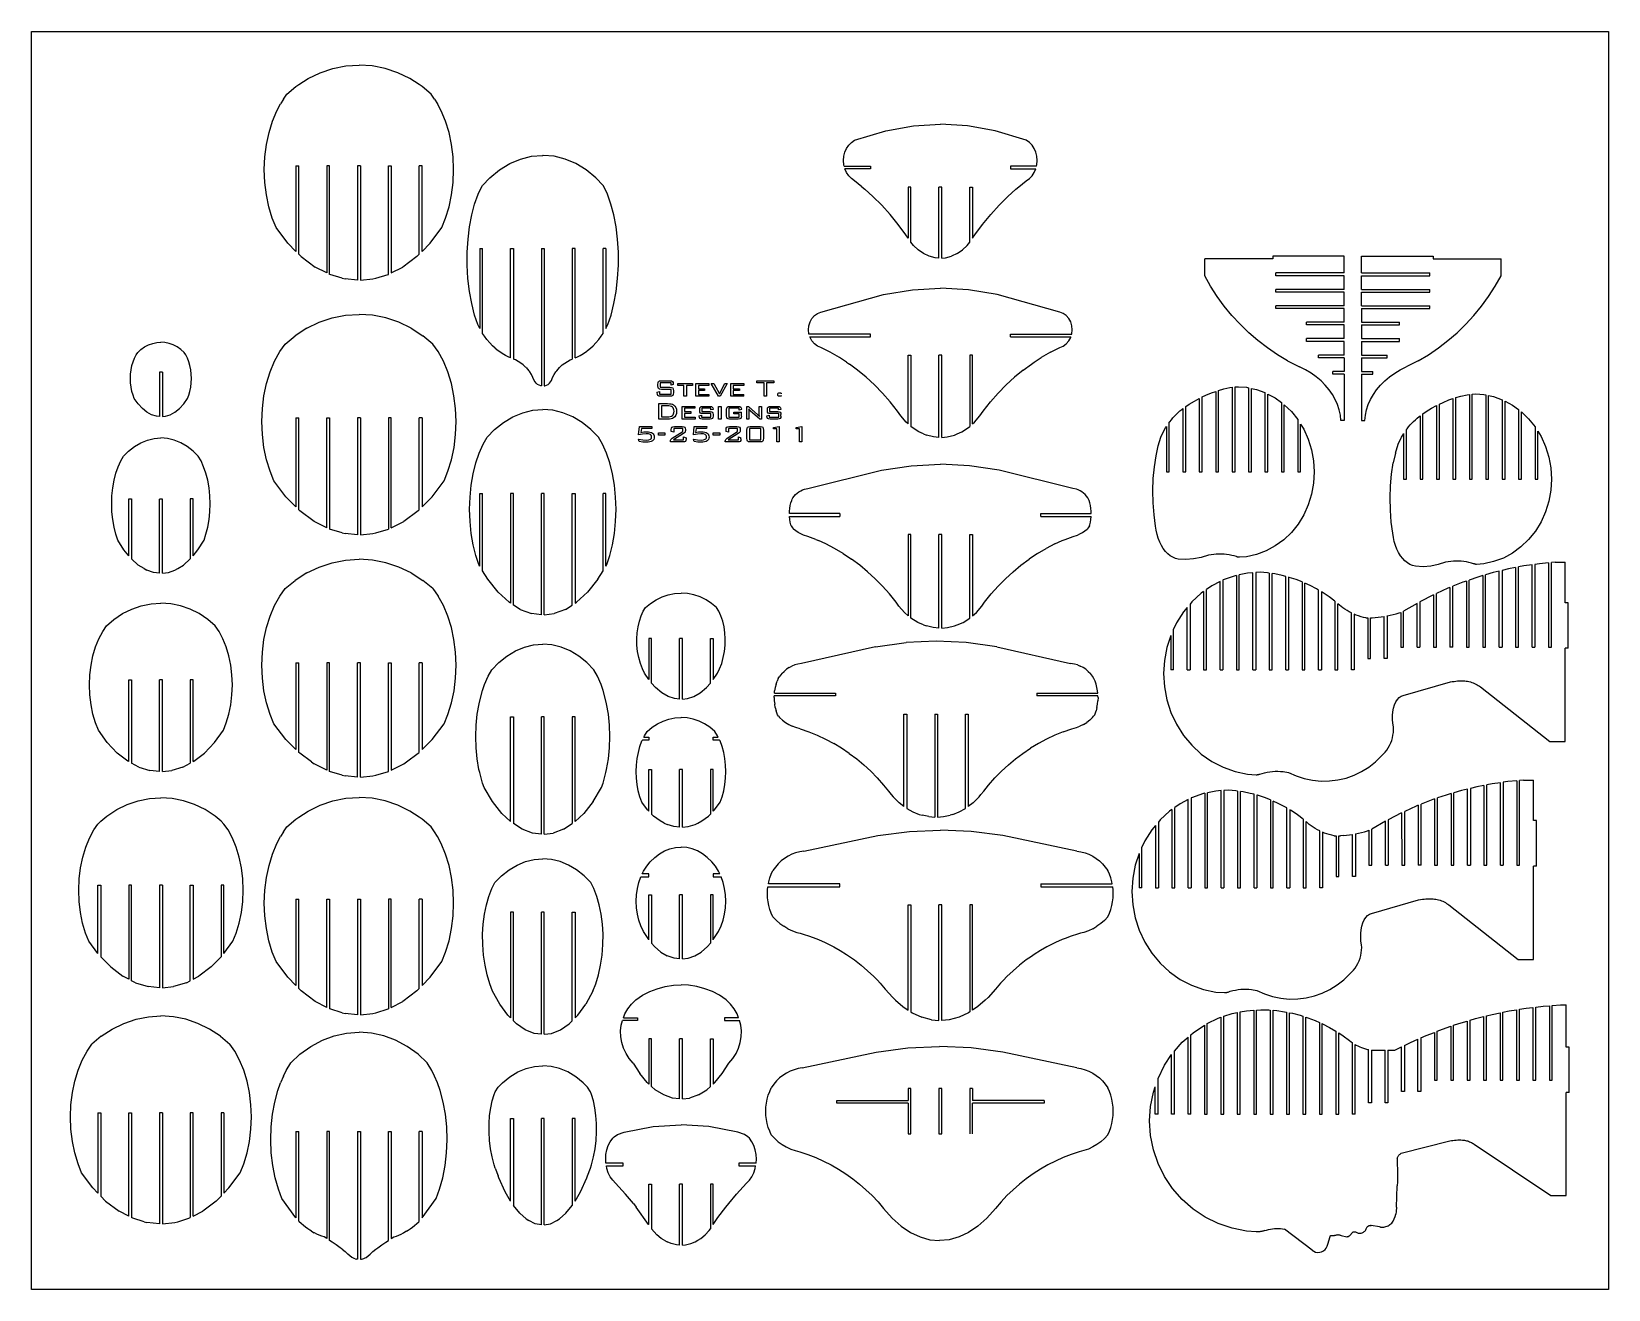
# Model space of a CAD drawing. Extents: x -138 to 138, y -110 to 110.
import ezdxf

# ---------------------------------------------------------------- set-up
doc = ezdxf.new("R2010")
doc.units = 0
doc.header["$MEASUREMENT"] = 0
doc.layers.get('0').update_dxf_attribs({"linetype": 'CONTINUOUS'})

msp = doc.modelspace()

# ---------------------------------------------------------------- linework, layer by layer
for p, q in [((-138.33, -110.41), (-138.33, 110.41)), ((-138.33, 110.41), (138.33, 110.41)), ((138.33, 110.41), (138.33, -110.41)), ((-89.8, 102.15), (-87.67, 103.18)), ((-87.67, 103.18), (-85.45, 103.93)), ((-85.45, 103.93), (-83.17, 104.38)), ((-83.17, 104.38), (-80.88, 104.53)), ((-78.59, 104.38), (-80.88, 104.53)), ((-76.31, 103.93), (-78.59, 104.38)), ((-74.09, 103.18), (-76.31, 103.93)), ((-71.96, 102.15), (-74.09, 103.18)), ((-93.53, 99.43), (-91.94, 100.75)), ((-91.94, 100.75), (-91.44, 101.09)), ((-91.44, 101.09), (-89.8, 102.15)), ((-70.32, 101.09), (-71.96, 102.15)), ((-69.82, 100.75), (-70.32, 101.09)), ((-68.24, 99.43), (-69.82, 100.75)), ((-95.31, 96.51), (-94.65, 97.73)), ((-94.15, 98.54), (-94.65, 97.73)), ((-94.15, 98.54), (-93.53, 99.43)), ((-67.62, 98.54), (-68.24, 99.43)), ((-67.62, 98.54), (-67.12, 97.73)), ((-66.46, 96.51), (-67.12, 97.73)), ((-96.67, 92.7), (-96.06, 94.69)), ((-96.06, 94.69), (-95.31, 96.51)), ((-65.7, 94.69), (-66.46, 96.51)), ((-65.09, 92.7), (-65.7, 94.69)), ((16.39, 93.87), (21.12, 94.15)), ((25.85, 93.87), (21.12, 94.15)), ((-97.12, 90.59), (-96.67, 92.7)), ((-64.64, 90.59), (-65.09, 92.7)), ((5.51, 90.95), (6.05, 91.34)), ((6.05, 91.34), (11.53, 92.98)), ((11.53, 92.98), (16.39, 93.87)), ((30.71, 92.98), (25.85, 93.87)), ((36.18, 91.34), (30.71, 92.98)), ((36.73, 90.95), (36.18, 91.34)), ((-97.39, 88.4), (-97.12, 90.59)), ((-64.37, 88.4), (-64.64, 90.59)), ((-50.62, 88.51), (-48.67, 88.67)), ((-48.67, 88.67), (-48.63, 88.67)), ((-48.59, 88.67), (-48.63, 88.67)), ((-46.64, 88.51), (-48.59, 88.67)), ((4.19, 88.5), (4.37, 89.21)), ((4.37, 89.21), (4.65, 89.87)), ((4.65, 89.87), (5.04, 90.46)), ((5.04, 90.46), (5.51, 90.95)), ((37.2, 90.46), (36.73, 90.95)), ((37.58, 89.87), (37.2, 90.46)), ((37.87, 89.21), (37.58, 89.87)), ((38.04, 88.5), (37.87, 89.21)), ((-97.49, 86.16), (-97.39, 88.4)), ((-97.4, 83.93), (-97.49, 86.16)), ((-91.94, 86.84), (-91.44, 86.84)), ((-91.94, 86.84), (-91.94, 71.82)), ((-91.44, 71.32), (-91.44, 86.84)), ((-86.54, 86.84), (-86.54, 68.02)), ((-86.04, 86.84), (-86.54, 86.84)), ((-86.04, 67.76), (-86.04, 86.84)), ((-80.63, 86.84), (-81.13, 86.84)), ((-81.13, 86.84), (-81.13, 66.76)), ((-80.63, 86.84), (-80.63, 66.76)), ((-75.73, 86.84), (-75.23, 86.84)), ((-75.73, 67.76), (-75.73, 86.84)), ((-75.23, 86.84), (-75.23, 68.02)), ((-70.32, 71.32), (-70.32, 86.84)), ((-69.82, 86.84), (-70.32, 86.84)), ((-69.82, 71.82), (-69.82, 86.84)), ((-64.28, 86.16), (-64.37, 88.4)), ((-64.36, 83.93), (-64.28, 86.16)), ((-57.93, 84.72), (-56.23, 86.12)), ((-56.23, 86.12), (-54.43, 87.22)), ((-54.43, 87.22), (-52.55, 88.02)), ((-52.55, 88.02), (-50.62, 88.51)), ((-44.71, 88.02), (-46.64, 88.51)), ((-42.84, 87.22), (-44.71, 88.02)), ((-41.04, 86.12), (-42.84, 87.22)), ((-39.34, 84.72), (-41.04, 86.12)), ((4.13, 87.77), (4.19, 88.5)), ((4.19, 87.03), (4.13, 87.77)), ((4.25, 86.79), (4.19, 87.03)), ((4.25, 86.79), (8.84, 86.79)), ((8.84, 86.29), (4.38, 86.29)), ((4.65, 85.67), (4.38, 86.29)), ((8.84, 86.79), (8.84, 86.29)), ((37.99, 86.79), (33.4, 86.79)), ((33.4, 86.79), (33.4, 86.29)), ((33.4, 86.29), (37.86, 86.29)), ((37.58, 85.67), (37.86, 86.29)), ((37.99, 86.79), (38.04, 87.03)), ((38.1, 87.77), (38.04, 88.5)), ((38.04, 87.03), (38.1, 87.77)), ((-97.13, 81.73), (-97.4, 83.93)), ((-64.63, 81.73), (-64.36, 83.93)), ((-59.69, 82.49), (-59.19, 83.38)), ((-59.19, 83.38), (-57.93, 84.72)), ((-38.07, 83.38), (-39.34, 84.72)), ((-37.57, 82.49), (-38.07, 83.38)), ((5.04, 85.08), (4.65, 85.67)), ((5.51, 84.58), (5.04, 85.08)), ((6.05, 84.2), (5.51, 84.58)), ((7.35, 83.16), (6.05, 84.2)), ((7.35, 83.16), (7.85, 82.74)), ((15.96, 83.09), (15.46, 83.09)), ((15.46, 83.09), (15.46, 74.12)), ((15.96, 73.43), (15.96, 83.09)), ((20.87, 70.64), (20.87, 83.09)), ((21.37, 83.09), (20.87, 83.09)), ((21.37, 70.64), (21.37, 83.09)), ((26.27, 83.09), (26.77, 83.09)), ((26.27, 73.43), (26.27, 83.09)), ((26.77, 83.09), (26.77, 74.12)), ((34.38, 82.74), (34.88, 83.16)), ((34.88, 83.16), (36.18, 84.2)), ((36.18, 84.2), (36.73, 84.58)), ((36.73, 84.58), (37.2, 85.08)), ((37.2, 85.08), (37.58, 85.67)), ((-96.69, 79.62), (-97.13, 81.73)), ((-65.07, 79.62), (-64.63, 81.73)), ((-60.6, 80.12), (-60, 81.83)), ((-60, 81.83), (-59.69, 82.49)), ((-37.27, 81.83), (-37.57, 82.49)), ((-36.67, 80.12), (-37.27, 81.83)), ((9.28, 81.46), (7.85, 82.74)), ((10.82, 79.93), (9.28, 81.46)), ((31.42, 79.93), (32.96, 81.46)), ((32.96, 81.46), (34.38, 82.74)), ((-96.09, 77.63), (-96.69, 79.62)), ((-95.43, 76.03), (-96.09, 77.63)), ((-66.34, 76.03), (-65.68, 77.63)), ((-65.68, 77.63), (-65.07, 79.62)), ((-61.49, 76.15), (-61.1, 78.21)), ((-61.1, 78.21), (-60.6, 80.12)), ((-36.16, 78.21), (-36.67, 80.12)), ((-35.78, 76.15), (-36.16, 78.21)), ((12.29, 78.3), (10.82, 79.93)), ((13.7, 76.56), (12.29, 78.3)), ((28.53, 76.56), (29.95, 78.3)), ((29.95, 78.3), (31.42, 79.93)), ((-93.37, 73.27), (-95.43, 76.03)), ((-68.39, 73.27), (-66.34, 76.03)), ((-61.75, 73.96), (-61.49, 76.15)), ((-35.51, 73.96), (-35.78, 76.15)), ((15.05, 74.73), (13.7, 76.56)), ((15.46, 74.12), (15.05, 74.73)), ((26.77, 74.12), (27.18, 74.73)), ((27.18, 74.73), (28.53, 76.56)), ((-91.94, 71.82), (-93.37, 73.27)), ((-69.82, 71.82), (-68.39, 73.27)), ((-61.89, 71.68), (-61.75, 73.96)), ((-59.69, 72.34), (-59.71, 58.25)), ((-59.69, 72.34), (-59.19, 72.34)), ((-59.19, 57.4), (-59.19, 72.34)), ((-54.29, 72.34), (-53.79, 72.34)), ((-54.29, 53.12), (-54.29, 72.34)), ((-53.79, 72.34), (-53.79, 52.91)), ((-48.88, 72.34), (-48.38, 72.34)), ((-48.88, 72.34), (-48.88, 48.23)), ((-48.38, 72.34), (-48.38, 48.23)), ((-43.48, 72.34), (-43.48, 52.91)), ((-42.98, 72.34), (-43.48, 72.34)), ((-42.98, 53.12), (-42.98, 72.34)), ((-38.07, 57.4), (-38.07, 72.34)), ((-37.57, 72.34), (-38.07, 72.34)), ((-37.57, 72.34), (-37.56, 58.25)), ((-35.37, 71.68), (-35.51, 73.96)), ((16.41, 72.85), (15.96, 73.43)), ((17.24, 72.07), (16.41, 72.85)), ((18.16, 71.44), (17.24, 72.07)), ((24.08, 71.44), (25, 72.07)), ((25, 72.07), (25.83, 72.85)), ((25.83, 72.85), (26.27, 73.43)), ((-91.02, 70.89), (-91.44, 71.32)), ((-91.02, 70.89), (-88.55, 69.05)), ((-70.74, 70.89), (-73.21, 69.05)), ((-70.74, 70.89), (-70.32, 71.32)), ((-61.89, 69.37), (-61.89, 71.68)), ((-61.76, 67.06), (-61.89, 69.37)), ((-35.51, 67.06), (-35.37, 69.37)), ((-35.37, 69.37), (-35.37, 71.68)), ((19.15, 70.98), (18.16, 71.44)), ((20.2, 70.7), (19.15, 70.98)), ((20.87, 70.64), (20.2, 70.7)), ((21.37, 70.64), (22.04, 70.7)), ((22.04, 70.7), (23.08, 70.98)), ((24.08, 71.44), (23.08, 70.98)), ((67.51, 67.55), (67.51, 70.48)), ((79.43, 70.48), (67.51, 70.48)), ((79.43, 70.98), (79.43, 70.48)), ((91.96, 70.98), (79.43, 70.98)), ((91.96, 68.03), (91.96, 70.98)), ((95.02, 70.98), (107.56, 70.98)), ((95.02, 68.03), (95.02, 70.98)), ((107.56, 70.98), (107.56, 70.48)), ((107.56, 70.48), (119.48, 70.48)), ((119.48, 67.55), (119.48, 70.48)), ((-86.54, 68.02), (-88.55, 69.05)), ((-86.02, 67.75), (-86.04, 67.76)), ((-83.83, 67.1), (-86.02, 67.75)), ((-83.83, 67.1), (-83.33, 66.97)), ((-81.13, 66.76), (-83.33, 66.97)), ((-80.63, 66.76), (-78.43, 66.97)), ((-78.43, 66.97), (-77.93, 67.1)), ((-77.93, 67.1), (-75.75, 67.75)), ((-75.75, 67.75), (-75.73, 67.76)), ((-75.23, 68.02), (-73.21, 69.05)), ((-61.49, 64.8), (-61.76, 67.06)), ((-35.77, 64.8), (-35.51, 67.06)), ((68.54, 65.7), (67.51, 67.55)), ((79.96, 67.53), (79.96, 68.03)), ((91.96, 68.03), (79.96, 68.03)), ((91.96, 67.53), (79.96, 67.53)), ((91.96, 65.15), (91.96, 67.53)), ((95.02, 68.03), (107.02, 68.03)), ((95.02, 67.53), (107.02, 67.53)), ((95.02, 65.15), (95.02, 67.53)), ((107.02, 67.53), (107.02, 68.03)), ((118.44, 65.7), (119.48, 67.55)), ((-61.1, 62.64), (-61.49, 64.8)), ((-36.16, 62.64), (-35.77, 64.8)), ((0.14, 61.16), (11.16, 64.23)), ((11.16, 64.23), (16.2, 65.09)), ((16.2, 65.09), (21.12, 65.36)), ((26.04, 65.09), (21.12, 65.36)), ((31.08, 64.23), (26.04, 65.09)), ((42.1, 61.16), (31.08, 64.23)), ((69.69, 63.92), (68.54, 65.7)), ((70.93, 62.21), (69.69, 63.92)), ((91.96, 65.15), (79.96, 65.15)), ((79.96, 64.65), (79.96, 65.15)), ((91.96, 64.65), (79.96, 64.65)), ((91.96, 62.27), (91.96, 64.65)), ((95.02, 65.15), (107.02, 65.15)), ((95.02, 62.27), (95.02, 64.65)), ((95.02, 64.65), (107.02, 64.65)), ((107.02, 64.65), (107.02, 65.15)), ((116.06, 62.21), (117.3, 63.92)), ((117.3, 63.92), (118.44, 65.7)), ((-60.6, 60.6), (-61.1, 62.64)), ((-36.66, 60.6), (-36.16, 62.64)), ((-0.97, 60.54), (-0.45, 60.92)), ((-0.45, 60.92), (0.14, 61.16)), ((42.68, 60.92), (42.1, 61.16)), ((43.21, 60.54), (42.68, 60.92)), ((72.27, 60.57), (70.93, 62.21)), ((91.96, 62.27), (79.96, 62.27)), ((79.96, 61.77), (79.96, 62.27)), ((91.96, 61.77), (79.96, 61.77)), ((91.96, 59.39), (91.96, 61.77)), ((95.02, 62.27), (107.02, 62.27)), ((95.02, 61.77), (95.02, 59.39)), ((95.02, 61.77), (107.02, 61.77)), ((107.02, 61.77), (107.02, 62.27)), ((114.72, 60.57), (116.06, 62.21)), ((-90.04, 58.33), (-92.1, 57)), ((-90.04, 58.33), (-87.85, 59.38)), ((-87.85, 59.38), (-85.57, 60.14)), ((-85.57, 60.14), (-83.24, 60.61)), ((-83.24, 60.61), (-80.88, 60.76)), ((-78.53, 60.61), (-80.88, 60.76)), ((-76.19, 60.14), (-78.53, 60.61)), ((-73.91, 59.38), (-76.19, 60.14)), ((-71.73, 58.33), (-73.91, 59.38)), ((-71.73, 58.33), (-69.66, 57)), ((-60.06, 58.96), (-60.6, 60.6)), ((-59.71, 58.25), (-60.06, 58.96)), ((-37.56, 58.25), (-37.2, 58.96)), ((-37.2, 58.96), (-36.66, 60.6)), ((-2.02, 58.06), (-1.95, 58.76)), ((-1.95, 58.76), (-1.74, 59.43)), ((-1.74, 59.43), (-1.41, 60.03)), ((-1.41, 60.03), (-0.97, 60.54)), ((43.65, 60.03), (43.21, 60.54)), ((43.98, 59.43), (43.65, 60.03)), ((44.18, 58.76), (43.98, 59.43)), ((44.25, 58.06), (44.18, 58.76)), ((73.7, 59.01), (72.27, 60.57)), ((75.22, 57.54), (73.7, 59.01)), ((91.96, 59.39), (85.34, 59.39)), ((85.34, 58.91), (85.34, 59.39)), ((91.96, 58.91), (85.34, 58.91)), ((91.96, 56.51), (91.96, 58.91)), ((95.02, 59.39), (101.65, 59.39)), ((95.02, 58.91), (95.02, 56.51)), ((95.02, 58.91), (101.65, 58.91)), ((101.65, 58.91), (101.65, 59.39)), ((111.77, 57.54), (113.29, 59.01)), ((113.29, 59.01), (114.72, 60.57)), ((-118.49, 55.04), (-117.8, 55.39)), ((-117.8, 55.39), (-117.07, 55.65)), ((-117.07, 55.65), (-116.33, 55.81)), ((-116.33, 55.81), (-115.63, 55.85)), ((-114.93, 55.81), (-115.63, 55.85)), ((-114.19, 55.65), (-114.93, 55.81)), ((-113.47, 55.39), (-114.19, 55.65)), ((-112.78, 55.04), (-113.47, 55.39)), ((-94.78, 54.22), (-93.86, 55.54)), ((-93.86, 55.54), (-92.1, 57)), ((-67.9, 55.54), (-69.66, 57)), ((-66.98, 54.22), (-67.9, 55.54)), ((-58.89, 56.93), (-59.19, 57.4)), ((-58.44, 56.33), (-58.89, 56.93)), ((-57.95, 55.76), (-58.44, 56.33)), ((-57.44, 55.23), (-57.95, 55.76)), ((-39.82, 55.23), (-39.31, 55.76)), ((-39.31, 55.76), (-38.83, 56.33)), ((-38.83, 56.33), (-38.37, 56.93)), ((-38.37, 56.93), (-38.07, 57.4)), ((-1.95, 57.36), (-2.02, 58.06)), ((-1.93, 57.29), (-1.95, 57.36)), ((8.84, 57.29), (-1.93, 57.29)), ((-1.74, 56.69), (-1.77, 56.79)), ((-1.77, 56.79), (8.84, 56.79)), ((-1.41, 56.09), (-1.74, 56.69)), ((-0.97, 55.58), (-1.41, 56.09)), ((-0.45, 55.2), (-0.97, 55.58)), ((8.84, 56.79), (8.84, 57.29)), ((33.4, 56.79), (33.4, 57.29)), ((33.4, 57.29), (44.16, 57.29)), ((33.4, 56.79), (44.01, 56.79)), ((42.68, 55.2), (43.21, 55.58)), ((43.21, 55.58), (43.65, 56.09)), ((43.65, 56.09), (43.98, 56.69)), ((43.98, 56.69), (44.01, 56.79)), ((44.16, 57.29), (44.18, 57.36)), ((44.18, 57.36), (44.25, 58.06)), ((76.82, 56.15), (75.22, 57.54)), ((78.49, 54.87), (76.82, 56.15)), ((91.96, 56.51), (85.34, 56.51)), ((85.34, 56.01), (85.34, 56.51)), ((91.96, 56.01), (85.34, 56.01)), ((91.96, 53.62), (91.96, 56.01)), ((95.02, 56.51), (101.65, 56.51)), ((95.02, 56.01), (95.02, 53.62)), ((95.02, 56.01), (101.65, 56.01)), ((101.65, 56.01), (101.65, 56.51)), ((108.49, 54.87), (110.17, 56.15)), ((110.17, 56.15), (111.77, 57.54)), ((-120.52, 52.45), (-120.28, 53.08)), ((-120.28, 53.08), (-119.99, 53.65)), ((-119.99, 53.65), (-119.7, 54.09)), ((-119.7, 54.09), (-119.14, 54.59)), ((-119.14, 54.59), (-118.49, 55.04)), ((-112.12, 54.59), (-112.78, 55.04)), ((-111.56, 54.09), (-112.12, 54.59)), ((-111.27, 53.65), (-111.56, 54.09)), ((-110.98, 53.08), (-111.27, 53.65)), ((-110.74, 52.45), (-110.98, 53.08)), ((-95.69, 52.55), (-94.78, 54.22)), ((-66.08, 52.55), (-66.98, 54.22)), ((-56.99, 54.81), (-57.44, 55.23)), ((-56.99, 54.81), (-56.49, 54.4)), ((-56.36, 54.29), (-56.49, 54.4)), ((-55.78, 53.89), (-56.36, 54.29)), ((-55.18, 53.54), (-55.78, 53.89)), ((-54.57, 53.23), (-55.18, 53.54)), ((-54.29, 53.12), (-54.57, 53.23)), ((-53.44, 52.77), (-53.79, 52.91)), ((-52.95, 52.51), (-53.44, 52.77)), ((-44.31, 52.51), (-43.82, 52.77)), ((-43.82, 52.77), (-43.48, 52.91)), ((-42.98, 53.12), (-42.69, 53.23)), ((-42.69, 53.23), (-42.08, 53.54)), ((-42.08, 53.54), (-41.48, 53.89)), ((-41.48, 53.89), (-40.91, 54.29)), ((-40.91, 54.29), (-40.77, 54.4)), ((-40.77, 54.4), (-40.27, 54.81)), ((-40.27, 54.81), (-39.82, 55.23)), ((0.14, 54.95), (-0.45, 55.2)), ((1.81, 54.12), (0.14, 54.95)), ((3.45, 53.17), (1.81, 54.12)), ((4.65, 52.38), (3.45, 53.17)), ((15.46, 41.52), (15.46, 53.59)), ((15.46, 53.59), (15.96, 53.59)), ((15.96, 53.59), (15.96, 41.07)), ((21.37, 53.59), (20.87, 53.59)), ((20.87, 39.16), (20.87, 53.59)), ((21.37, 39.16), (21.37, 53.59)), ((26.77, 53.59), (26.27, 53.59)), ((26.27, 53.59), (26.27, 41.07)), ((26.77, 41.52), (26.77, 53.59)), ((37.59, 52.38), (38.79, 53.17)), ((40.43, 54.12), (38.79, 53.17)), ((40.43, 54.12), (42.1, 54.95)), ((42.1, 54.95), (42.68, 55.2)), ((80.24, 53.68), (78.49, 54.87)), ((82.05, 52.6), (80.24, 53.68)), ((82.05, 52.6), (84.15, 51.55)), ((91.96, 53.62), (87.46, 53.62)), ((87.46, 53.12), (87.46, 53.62)), ((91.96, 53.12), (87.46, 53.12)), ((91.96, 53.12), (91.96, 50.74)), ((95.02, 53.62), (99.52, 53.62)), ((95.02, 53.12), (95.02, 50.74)), ((95.02, 53.12), (99.52, 53.12)), ((99.52, 53.12), (99.52, 53.62)), ((104.94, 52.6), (102.84, 51.55)), ((104.94, 52.6), (106.75, 53.68)), ((106.75, 53.68), (108.49, 54.87)), ((-120.99, 49.5), (-120.96, 50.28)), ((-120.96, 50.28), (-120.87, 51.04)), ((-120.87, 51.04), (-120.72, 51.77)), ((-120.72, 51.77), (-120.52, 52.45)), ((-115.38, 50.59), (-115.88, 50.59)), ((-115.88, 50.59), (-115.88, 42.81)), ((-115.38, 50.59), (-115.38, 42.81)), ((-110.54, 51.77), (-110.74, 52.45)), ((-110.4, 51.04), (-110.54, 51.77)), ((-110.31, 50.28), (-110.4, 51.04)), ((-110.28, 49.5), (-110.31, 50.28)), ((-97.09, 48.64), (-96.46, 50.68)), ((-96.46, 50.68), (-95.69, 52.55)), ((-65.3, 50.68), (-66.08, 52.55)), ((-64.68, 48.64), (-65.3, 50.68)), ((-52.49, 52.22), (-52.95, 52.51)), ((-52.05, 51.88), (-52.49, 52.22)), ((-51.64, 51.5), (-52.05, 51.88)), ((-51.58, 51.44), (-51.64, 51.5)), ((-51.58, 51.44), (-51.08, 50.86)), ((-50.92, 50.65), (-51.08, 50.86)), ((-50.62, 50.18), (-50.92, 50.65)), ((-50.36, 49.68), (-50.62, 50.18)), ((-46.91, 49.68), (-46.64, 50.18)), ((-46.64, 50.18), (-46.34, 50.65)), ((-46.34, 50.65), (-46.18, 50.86)), ((-46.18, 50.86), (-45.68, 51.44)), ((-45.68, 51.44), (-45.62, 51.5)), ((-45.62, 51.5), (-45.21, 51.88)), ((-45.21, 51.88), (-44.77, 52.22)), ((-44.77, 52.22), (-44.31, 52.51)), ((4.65, 52.38), (5.15, 52.04)), ((6.6, 50.97), (5.15, 52.04)), ((8.1, 49.72), (6.6, 50.97)), ((35.64, 50.97), (34.13, 49.72)), ((35.64, 50.97), (37.09, 52.04)), ((37.09, 52.04), (37.59, 52.38)), ((85.18, 51.03), (84.15, 51.55)), ((86.15, 50.44), (85.18, 51.03)), ((87.06, 49.8), (86.15, 50.44)), ((91.96, 50.74), (89.96, 50.74)), ((89.96, 50.24), (89.96, 50.74)), ((91.96, 50.24), (89.96, 50.24)), ((91.96, 50.24), (91.96, 42.1)), ((95.02, 50.74), (97.02, 50.74)), ((95.02, 50.24), (95.02, 42.1)), ((95.02, 50.24), (97.02, 50.24)), ((97.02, 50.24), (97.02, 50.74)), ((99.93, 49.8), (100.83, 50.44)), ((100.83, 50.44), (101.8, 51.03)), ((101.8, 51.03), (102.84, 51.55)), ((-120.96, 48.73), (-120.99, 49.5)), ((-120.87, 47.97), (-120.96, 48.73)), ((-120.73, 47.24), (-120.87, 47.97)), ((-120.53, 46.55), (-120.73, 47.24)), ((-110.73, 46.55), (-110.54, 47.24)), ((-110.54, 47.24), (-110.39, 47.97)), ((-110.39, 47.97), (-110.3, 48.73)), ((-110.3, 48.73), (-110.28, 49.5)), ((-97.55, 46.48), (-97.09, 48.64)), ((-64.22, 46.48), (-64.68, 48.64)), ((-50.13, 49.16), (-50.36, 49.68)), ((-49.98, 48.89), (-50.13, 49.16)), ((-49.78, 48.66), (-49.98, 48.89)), ((-49.54, 48.47), (-49.78, 48.66)), ((-49.28, 48.33), (-49.54, 48.47)), ((-48.99, 48.24), (-49.28, 48.33)), ((-48.88, 48.23), (-48.99, 48.24)), ((-48.38, 48.23), (-48.27, 48.24)), ((-48.27, 48.24), (-47.99, 48.33)), ((-47.99, 48.33), (-47.72, 48.47)), ((-47.72, 48.47), (-47.48, 48.66)), ((-47.48, 48.66), (-47.28, 48.89)), ((-47.28, 48.89), (-47.13, 49.16)), ((-47.13, 49.16), (-46.91, 49.68)), ((-28.56, 47.1), (-28.14, 47.2)), ((-28.56, 47.03), (-28.56, 47.1)), ((-28.45, 48.46), (-28.42, 48.77)), ((-28.45, 48.22), (-28.45, 48.46)), ((-28.42, 47.91), (-28.45, 48.22)), ((-28.42, 48.77), (-28.32, 48.97)), ((-28.32, 47.72), (-28.42, 47.91)), ((-28.32, 48.97), (-28.13, 49.07)), ((-28.13, 47.62), (-28.32, 47.72)), ((-28.14, 47.2), (-28.14, 46.76)), ((-28.13, 49.07), (-27.82, 49.1)), ((-27.82, 47.58), (-28.13, 47.62)), ((-26.12, 48.73), (-28.05, 48.73)), ((-28.05, 48.73), (-28.05, 47.97)), ((-28.05, 47.97), (-26.34, 47.97)), ((-27.82, 49.1), (-26.37, 49.1)), ((-26.11, 47.58), (-27.82, 47.58)), ((-26.37, 49.1), (-26.07, 49.07)), ((-26.34, 47.97), (-26.03, 47.94)), ((-26.12, 48.34), (-26.12, 48.73)), ((-25.74, 48.45), (-26.12, 48.34)), ((-26.11, 46.76), (-26.11, 47.58)), ((-26.07, 49.07), (-25.87, 48.97)), ((-26.03, 47.94), (-25.84, 47.84)), ((-25.87, 48.97), (-25.77, 48.79)), ((-25.84, 47.84), (-25.74, 47.65)), ((-25.77, 48.79), (-25.74, 48.51)), ((-25.74, 48.51), (-25.74, 48.45)), ((-25.74, 47.65), (-25.71, 47.33)), ((-25.71, 47.33), (-25.71, 47.03)), ((-24.92, 48.29), (-24.92, 48.62)), ((-24.92, 48.62), (-22.39, 48.62)), ((-23.87, 48.29), (-24.92, 48.29)), ((-23.87, 46.39), (-23.87, 48.29)), ((-22.39, 48.29), (-23.45, 48.29)), ((-23.45, 48.29), (-23.45, 46.39)), ((-22.39, 48.62), (-22.39, 48.29)), ((-21.76, 46.39), (-21.76, 48.62)), ((-21.76, 48.62), (-19.51, 48.62)), ((-19.51, 48.29), (-21.34, 48.29)), ((-21.34, 48.29), (-21.34, 47.71)), ((-21.34, 47.71), (-20.24, 47.71)), ((-20.24, 47.38), (-21.34, 47.38)), ((-21.34, 47.38), (-21.34, 46.71)), ((-20.24, 47.71), (-20.24, 47.38)), ((-19.51, 48.62), (-19.51, 48.29)), ((-17.81, 46.39), (-19.1, 48.62)), ((-19.1, 48.62), (-18.65, 48.62)), ((-18.65, 48.62), (-17.65, 46.82)), ((-17.65, 46.82), (-16.69, 48.62)), ((-16.27, 48.62), (-17.49, 46.39)), ((-16.69, 48.62), (-16.27, 48.62)), ((-15.64, 46.39), (-15.64, 48.62)), ((-15.64, 48.62), (-13.39, 48.62)), ((-13.39, 48.29), (-15.22, 48.29)), ((-15.22, 48.29), (-15.22, 47.71)), ((-15.22, 47.71), (-14.12, 47.71)), ((-14.12, 47.38), (-15.22, 47.38)), ((-15.22, 47.38), (-15.22, 46.71)), ((-14.12, 47.71), (-14.12, 47.38)), ((-13.39, 48.62), (-13.39, 48.29)), ((-11.06, 48.73), (-11.06, 49.1)), ((-11.06, 49.1), (-8.12, 49.1)), ((-9.82, 48.73), (-11.06, 48.73)), ((-9.82, 46.39), (-9.82, 48.73)), ((-9.37, 48.73), (-9.37, 46.39)), ((-8.12, 48.73), (-9.37, 48.73)), ((-8.12, 49.1), (-8.12, 48.73)), ((9.56, 48.37), (8.1, 49.72)), ((9.56, 48.37), (10.96, 46.92)), ((31.27, 46.92), (32.67, 48.37)), ((32.67, 48.37), (34.13, 49.72)), ((68.71, 46.98), (69.43, 47.23)), ((69.43, 47.23), (69.43, 33.09)), ((69.93, 47.39), (70.84, 47.66)), ((69.93, 33.09), (69.93, 47.39)), ((70.84, 47.66), (71.92, 47.91)), ((71.92, 47.91), (72.31, 47.97)), ((72.31, 47.97), (72.31, 33.09)), ((72.81, 48.03), (73.42, 48.06)), ((72.81, 33.09), (72.81, 48.03)), ((73.42, 48.06), (74.81, 47.96)), ((74.81, 47.96), (75.19, 47.88)), ((75.19, 47.88), (75.19, 33.09)), ((75.69, 33.09), (75.69, 47.77)), ((75.69, 47.77), (76.57, 47.58)), ((76.57, 47.58), (78.07, 47.02)), ((87.9, 49.09), (87.06, 49.8)), ((88.65, 48.34), (87.9, 49.09)), ((89.33, 47.54), (88.65, 48.34)), ((89.91, 46.7), (89.33, 47.54)), ((97.08, 46.7), (97.66, 47.54)), ((97.66, 47.54), (98.33, 48.34)), ((98.33, 48.34), (99.09, 49.09)), ((99.09, 49.09), (99.93, 49.8)), ((-120.32, 46), (-120.53, 46.55)), ((-119.65, 45.05), (-120.32, 46)), ((-118.88, 44.22), (-119.65, 45.05)), ((-112.38, 44.22), (-111.61, 45.05)), ((-111.61, 45.05), (-110.95, 46)), ((-110.95, 46), (-110.73, 46.55)), ((-97.83, 44.24), (-97.55, 46.48)), ((-63.94, 44.24), (-64.22, 46.48)), ((-28.53, 46.72), (-28.56, 47.03)), ((-28.43, 46.52), (-28.53, 46.72)), ((-28.23, 46.42), (-28.43, 46.52)), ((-28.25, 45.09), (-26.76, 45.09)), ((-28.25, 42.37), (-28.25, 45.09)), ((-27.92, 46.39), (-28.23, 46.42)), ((-28.14, 46.76), (-26.11, 46.76)), ((-26.34, 46.39), (-27.92, 46.39)), ((-27.8, 44.72), (-27.8, 42.75)), ((-26.82, 44.72), (-27.8, 44.72)), ((-26.52, 44.7), (-26.82, 44.72)), ((-26.76, 45.09), (-26.41, 45.08)), ((-26.26, 44.66), (-26.52, 44.7)), ((-26.41, 45.08), (-26.13, 45.04)), ((-26.03, 46.42), (-26.34, 46.39)), ((-26.05, 44.59), (-26.26, 44.66)), ((-26.13, 45.04), (-25.9, 44.97)), ((-25.89, 44.49), (-26.05, 44.59)), ((-25.84, 46.52), (-26.03, 46.42)), ((-25.9, 44.97), (-25.71, 44.88)), ((-25.77, 44.36), (-25.89, 44.49)), ((-25.74, 46.71), (-25.84, 46.52)), ((-25.68, 44.19), (-25.77, 44.36)), ((-25.71, 47.03), (-25.74, 46.71)), ((-25.71, 44.88), (-25.48, 44.67)), ((-25.48, 44.67), (-25.3, 44.4)), ((-25.3, 44.4), (-25.19, 44.09)), ((-24.18, 42.37), (-24.18, 44.6)), ((-24.18, 44.6), (-21.94, 44.6)), ((-23.45, 46.39), (-23.87, 46.39)), ((-21.94, 44.27), (-23.76, 44.27)), ((-23.76, 44.27), (-23.76, 43.7)), ((-21.94, 44.6), (-21.94, 44.27)), ((-19.49, 46.39), (-21.76, 46.39)), ((-21.34, 46.71), (-19.49, 46.71)), ((-21.11, 44.07), (-21.08, 44.33)), ((-21.08, 44.33), (-20.99, 44.49)), ((-20.99, 44.49), (-20.83, 44.57)), ((-20.83, 44.57), (-20.56, 44.6)), ((-19.16, 44.27), (-20.72, 44.27)), ((-20.72, 44.27), (-20.72, 43.69)), ((-20.56, 44.6), (-19.32, 44.6)), ((-19.49, 46.71), (-19.49, 46.39)), ((-19.32, 44.6), (-19.06, 44.58)), ((-19.16, 43.98), (-19.16, 44.27)), ((-19.06, 44.58), (-18.89, 44.49)), ((-18.89, 44.49), (-18.8, 44.34)), ((-18.8, 44.34), (-18.77, 44.11)), ((-17.49, 46.39), (-17.81, 46.39)), ((-17.78, 42.37), (-17.78, 44.6)), ((-17.78, 44.6), (-17.36, 44.6)), ((-17.36, 44.6), (-17.36, 42.37)), ((-16.39, 44.07), (-16.36, 44.33)), ((-16.36, 44.33), (-16.28, 44.49)), ((-16.28, 44.49), (-16.11, 44.57)), ((-16.11, 44.57), (-15.85, 44.6)), ((-14.21, 44.27), (-15.97, 44.27)), ((-15.97, 44.27), (-15.97, 42.71)), ((-15.85, 44.6), (-14.33, 44.6)), ((-13.37, 46.39), (-15.64, 46.39)), ((-15.22, 46.71), (-13.37, 46.71)), ((-14.33, 44.6), (-14.07, 44.57)), ((-14.21, 43.97), (-14.21, 44.27)), ((-14.07, 44.57), (-13.9, 44.49)), ((-13.9, 44.49), (-13.82, 44.34)), ((-13.82, 44.34), (-13.79, 44.1)), ((-13.37, 46.39), (-13.37, 46.71)), ((-12.85, 42.37), (-12.85, 44.6)), ((-12.85, 44.6), (-12.53, 44.6)), ((-12.53, 44.6), (-10.89, 43.14)), ((-10.66, 43.25), (-10.66, 44.6)), ((-10.66, 44.6), (-10.27, 44.6)), ((-10.27, 44.6), (-10.27, 42.37)), ((-9.37, 46.39), (-9.82, 46.39)), ((-9.22, 44.07), (-9.19, 44.33)), ((-9.19, 44.33), (-9.11, 44.49)), ((-9.11, 44.49), (-8.94, 44.57)), ((-8.94, 44.57), (-8.68, 44.6)), ((-7.27, 44.27), (-8.84, 44.27)), ((-8.84, 44.27), (-8.84, 43.69)), ((-8.68, 44.6), (-7.44, 44.6)), ((-7.44, 44.6), (-7.17, 44.58)), ((-7.37, 46.82), (-7.34, 46.94)), ((-7.37, 46.52), (-7.37, 46.82)), ((-7.35, 46.41), (-7.37, 46.52)), ((-7.26, 46.39), (-7.35, 46.41)), ((-7.34, 46.94), (-7.21, 46.96)), ((-7.27, 43.98), (-7.27, 44.27)), ((-6.95, 46.39), (-7.26, 46.39)), ((-7.21, 46.96), (-6.95, 46.96)), ((-7.17, 44.58), (-7.01, 44.49)), ((-7.01, 44.49), (-6.92, 44.34)), ((-6.95, 46.96), (-6.81, 46.94)), ((-6.81, 46.41), (-6.95, 46.39)), ((-6.92, 44.34), (-6.89, 44.11)), ((-6.81, 46.94), (-6.79, 46.82)), ((-6.79, 46.52), (-6.81, 46.41)), ((12.31, 45.39), (10.96, 46.92)), ((13.6, 43.77), (12.31, 45.39)), ((28.64, 43.77), (29.93, 45.39)), ((29.93, 45.39), (31.27, 46.92)), ((64.16, 44.57), (64.74, 44.97)), ((64.16, 33.09), (64.16, 44.57)), ((64.74, 44.97), (65.69, 45.55)), ((65.69, 45.55), (66.54, 46.01)), ((66.54, 46.01), (66.54, 33.09)), ((67.04, 46.26), (67.68, 46.56)), ((67.04, 33.09), (67.04, 46.26)), ((67.68, 46.56), (68.71, 46.98)), ((78.07, 47.02), (78.07, 33.09)), ((78.57, 46.78), (79.87, 46.08)), ((78.57, 33.09), (78.57, 46.78)), ((79.87, 46.08), (80.95, 45.29)), ((80.95, 45.29), (80.95, 33.09)), ((81.45, 44.9), (82.7, 43.7)), ((81.45, 33.09), (81.45, 44.9)), ((90.4, 45.83), (89.91, 46.7)), ((90.8, 44.92), (90.4, 45.83)), ((91.1, 43.99), (90.8, 44.92)), ((95.88, 43.99), (96.18, 44.92)), ((96.18, 44.92), (96.58, 45.83)), ((96.58, 45.83), (97.08, 46.7)), ((106.36, 43.72), (107.31, 44.3)), ((107.31, 44.3), (108.17, 44.76)), ((108.17, 44.76), (108.17, 31.84)), ((108.67, 45.01), (109.31, 45.31)), ((108.67, 31.84), (108.67, 45.01)), ((109.31, 45.31), (110.34, 45.73)), ((110.34, 45.73), (111.05, 45.98)), ((111.05, 45.98), (111.05, 31.84)), ((111.55, 46.14), (112.46, 46.41)), ((111.55, 31.84), (111.55, 46.14)), ((112.46, 46.41), (113.55, 46.66)), ((113.55, 46.66), (113.93, 46.72)), ((113.93, 46.72), (113.93, 31.84)), ((114.43, 46.78), (115.04, 46.81)), ((114.43, 31.84), (114.43, 46.78)), ((115.04, 46.81), (116.44, 46.71)), ((116.44, 46.71), (116.81, 46.63)), ((116.81, 46.63), (116.81, 31.84)), ((117.31, 46.52), (118.19, 46.33)), ((117.31, 31.84), (117.31, 46.52)), ((118.19, 46.33), (119.69, 45.77)), ((119.69, 45.77), (119.69, 31.84)), ((120.19, 31.84), (120.19, 45.53)), ((120.19, 45.53), (121.49, 44.83)), ((121.49, 44.83), (122.57, 44.04)), ((-118.08, 43.58), (-118.88, 44.22)), ((-117.26, 43.13), (-118.08, 43.58)), ((-116.42, 42.87), (-117.26, 43.13)), ((-115.88, 42.81), (-116.42, 42.87)), ((-115.38, 42.81), (-114.84, 42.87)), ((-114.84, 42.87), (-114.01, 43.13)), ((-114.01, 43.13), (-113.18, 43.58)), ((-113.18, 43.58), (-112.38, 44.22)), ((-97.92, 41.95), (-97.83, 44.24)), ((-97.83, 39.66), (-97.92, 41.95)), ((-91.94, 42.59), (-91.44, 42.59)), ((-91.94, 42.59), (-91.94, 26.96)), ((-91.44, 26.45), (-91.44, 42.59)), ((-86.54, 23.28), (-86.54, 42.59)), ((-86.54, 42.59), (-86.04, 42.59)), ((-86.04, 42.59), (-86.04, 23.05)), ((-80.63, 42.59), (-81.13, 42.59)), ((-81.13, 42.59), (-81.13, 22.06)), ((-80.63, 42.59), (-80.63, 22.06)), ((-75.23, 42.59), (-75.73, 42.59)), ((-75.73, 42.59), (-75.73, 23.05)), ((-75.23, 23.28), (-75.23, 42.59)), ((-69.82, 42.59), (-70.32, 42.59)), ((-70.32, 26.45), (-70.32, 42.59)), ((-69.82, 42.59), (-69.82, 26.96)), ((-63.84, 41.95), (-63.94, 44.24)), ((-63.93, 39.66), (-63.84, 41.95)), ((-57.08, 40.56), (-55.52, 41.8)), ((-55.52, 41.8), (-53.87, 42.78)), ((-53.87, 42.78), (-52.15, 43.49)), ((-52.15, 43.49), (-50.39, 43.92)), ((-50.39, 43.92), (-48.63, 44.06)), ((-46.87, 43.92), (-48.63, 44.06)), ((-45.11, 43.49), (-46.87, 43.92)), ((-43.39, 42.78), (-45.11, 43.49)), ((-41.74, 41.8), (-43.39, 42.78)), ((-40.19, 40.56), (-41.74, 41.8)), ((-26.76, 42.37), (-28.25, 42.37)), ((-27.8, 42.75), (-26.82, 42.75)), ((-26.82, 42.75), (-26.51, 42.76)), ((-26.41, 42.38), (-26.76, 42.37)), ((-26.51, 42.76), (-26.26, 42.81)), ((-26.13, 42.42), (-26.41, 42.38)), ((-26.26, 42.81), (-26.05, 42.88)), ((-25.9, 42.49), (-26.13, 42.42)), ((-26.05, 42.88), (-25.89, 42.98)), ((-25.71, 42.58), (-25.9, 42.49)), ((-25.89, 42.98), (-25.77, 43.11)), ((-25.77, 43.11), (-25.68, 43.29)), ((-25.47, 42.79), (-25.71, 42.58)), ((-25.63, 43.99), (-25.68, 44.19)), ((-25.68, 43.29), (-25.63, 43.5)), ((-25.61, 43.75), (-25.63, 43.99)), ((-25.63, 43.5), (-25.61, 43.75)), ((-25.3, 43.06), (-25.47, 42.79)), ((-25.19, 43.38), (-25.3, 43.06)), ((-25.19, 44.09), (-25.15, 43.75)), ((-25.15, 43.75), (-25.19, 43.38)), ((-21.92, 42.37), (-24.18, 42.37)), ((-23.76, 43.7), (-22.66, 43.7)), ((-22.66, 43.37), (-23.76, 43.37)), ((-23.76, 43.37), (-23.76, 42.7)), ((-23.76, 42.7), (-21.92, 42.7)), ((-22.66, 43.7), (-22.66, 43.37)), ((-21.92, 42.7), (-21.92, 42.37)), ((-21.2, 42.96), (-20.81, 43.04)), ((-21.2, 42.9), (-21.2, 42.96)), ((-21.17, 42.64), (-21.2, 42.9)), ((-21.08, 42.48), (-21.17, 42.64)), ((-21.11, 43.86), (-21.11, 44.07)), ((-21.08, 43.6), (-21.11, 43.86)), ((-20.99, 43.44), (-21.08, 43.6)), ((-20.92, 42.4), (-21.08, 42.48)), ((-20.83, 43.36), (-20.99, 43.44)), ((-20.65, 42.37), (-20.92, 42.4)), ((-20.56, 43.33), (-20.83, 43.36)), ((-20.81, 43.04), (-20.81, 42.71)), ((-20.81, 42.71), (-19.13, 42.71)), ((-20.72, 43.69), (-19.29, 43.69)), ((-19.29, 42.37), (-20.65, 42.37)), ((-19.13, 43.33), (-20.56, 43.33)), ((-19.29, 43.69), (-19.03, 43.66)), ((-19.02, 42.4), (-19.29, 42.37)), ((-18.77, 44.06), (-19.16, 43.98)), ((-19.13, 42.71), (-19.13, 43.33)), ((-19.03, 43.66), (-18.86, 43.58)), ((-18.86, 42.48), (-19.02, 42.4)), ((-18.86, 43.58), (-18.78, 43.42)), ((-18.78, 42.64), (-18.86, 42.48)), ((-18.78, 43.42), (-18.75, 43.17)), ((-18.75, 42.9), (-18.78, 42.64)), ((-18.77, 44.11), (-18.77, 44.06)), ((-18.75, 43.17), (-18.75, 42.9)), ((-17.36, 42.37), (-17.78, 42.37)), ((-16.39, 42.9), (-16.39, 44.07)), ((-16.36, 42.64), (-16.39, 42.9)), ((-16.28, 42.48), (-16.36, 42.64)), ((-16.11, 42.4), (-16.28, 42.48)), ((-15.85, 42.37), (-16.11, 42.4)), ((-15.97, 42.71), (-14.21, 42.71)), ((-14.33, 42.37), (-15.85, 42.37)), ((-15.12, 43.31), (-15.12, 43.62)), ((-15.12, 43.62), (-13.79, 43.62)), ((-14.21, 43.31), (-15.12, 43.31)), ((-14.07, 42.4), (-14.33, 42.37)), ((-13.79, 44.04), (-14.21, 43.97)), ((-14.21, 42.71), (-14.21, 43.31)), ((-13.9, 42.48), (-14.07, 42.4)), ((-13.82, 42.64), (-13.9, 42.48)), ((-13.79, 42.9), (-13.82, 42.64)), ((-13.79, 44.04), (-13.79, 44.1)), ((-13.79, 42.9), (-13.79, 43.62)), ((-12.47, 42.37), (-12.85, 42.37)), ((-12.5, 44.15), (-12.47, 43.96)), ((-12.38, 44), (-12.5, 44.15)), ((-12.47, 43.96), (-12.47, 43.76)), ((-12.47, 43.76), (-12.47, 42.37)), ((-12.23, 43.85), (-12.38, 44)), ((-10.56, 42.37), (-12.23, 43.85)), ((-10.89, 43.14), (-10.76, 43.01)), ((-10.76, 43.01), (-10.63, 42.84)), ((-10.65, 43.04), (-10.66, 43.25)), ((-10.63, 42.84), (-10.65, 43.04)), ((-10.27, 42.37), (-10.56, 42.37)), ((-9.31, 42.96), (-8.93, 43.04)), ((-9.31, 42.96), (-9.31, 42.9)), ((-9.28, 42.64), (-9.31, 42.9)), ((-9.2, 42.48), (-9.28, 42.64)), ((-9.22, 43.86), (-9.22, 44.07)), ((-9.19, 43.6), (-9.22, 43.86)), ((-9.03, 42.4), (-9.2, 42.48)), ((-9.11, 43.44), (-9.19, 43.6)), ((-8.94, 43.36), (-9.11, 43.44)), ((-8.76, 42.37), (-9.03, 42.4)), ((-8.68, 43.33), (-8.94, 43.36)), ((-8.93, 43.04), (-8.93, 42.71)), ((-8.93, 42.71), (-7.24, 42.71)), ((-8.84, 43.69), (-7.41, 43.69)), ((-7.41, 42.37), (-8.76, 42.37)), ((-7.24, 43.33), (-8.68, 43.33)), ((-7.41, 43.69), (-7.14, 43.66)), ((-7.14, 42.4), (-7.41, 42.37)), ((-6.89, 44.06), (-7.27, 43.98)), ((-7.24, 42.71), (-7.24, 43.33)), ((-7.14, 43.66), (-6.98, 43.58)), ((-6.98, 42.48), (-7.14, 42.4)), ((-6.98, 43.58), (-6.89, 43.42)), ((-6.89, 42.64), (-6.98, 42.48)), ((-6.89, 44.11), (-6.89, 44.06)), ((-6.89, 43.42), (-6.86, 43.17)), ((-6.86, 42.9), (-6.89, 42.64)), ((-6.86, 42.9), (-6.86, 43.17)), ((14.21, 42.92), (13.6, 43.77)), ((15.13, 41.81), (14.21, 42.92)), ((15.46, 41.52), (15.13, 41.81)), ((26.77, 41.52), (27.11, 41.81)), ((27.11, 41.81), (28.03, 42.92)), ((28.03, 42.92), (28.64, 43.77)), ((61.28, 41.81), (61.36, 41.92)), ((61.28, 33.09), (61.28, 41.81)), ((61.36, 41.92), (61.64, 42.26)), ((61.64, 42.26), (61.92, 42.59)), ((61.92, 42.59), (62.21, 42.91)), ((62.21, 42.91), (62.52, 43.22)), ((62.52, 43.22), (62.83, 43.51)), ((62.83, 43.51), (63.15, 43.8)), ((63.15, 43.8), (63.48, 44.07)), ((63.48, 44.07), (63.66, 44.21)), ((63.66, 44.21), (63.66, 33.09)), ((82.7, 43.7), (83.83, 42.29)), ((83.83, 42.29), (83.83, 33.09)), ((91.3, 43.05), (91.1, 43.99)), ((91.4, 42.1), (91.3, 43.05)), ((91.96, 42.1), (91.4, 42.1)), ((95.02, 42.1), (95.59, 42.1)), ((95.59, 42.1), (95.69, 43.05)), ((95.69, 43.05), (95.88, 43.99)), ((103.54, 41.34), (103.84, 41.66)), ((103.84, 41.66), (104.14, 41.97)), ((104.14, 41.97), (104.45, 42.26)), ((104.45, 42.26), (104.78, 42.55)), ((104.78, 42.55), (105.11, 42.82)), ((105.11, 42.82), (105.29, 42.96)), ((105.29, 42.96), (105.29, 31.84)), ((105.79, 43.32), (106.36, 43.72)), ((105.79, 31.84), (105.79, 43.32)), ((122.57, 44.04), (122.57, 31.84)), ((123.07, 31.84), (123.07, 43.65)), ((123.07, 43.65), (124.33, 42.45)), ((124.33, 42.45), (125.46, 41.04)), ((-117.99, 38.69), (-116.8, 38.97)), ((-116.8, 38.97), (-115.63, 39.06)), ((-114.47, 38.97), (-115.63, 39.06)), ((-113.28, 38.69), (-114.47, 38.97)), ((-97.56, 37.41), (-97.83, 39.66)), ((-64.21, 37.41), (-63.93, 39.66)), ((-59.1, 37.98), (-58.4, 39.2)), ((-58.4, 39.2), (-57.08, 40.56)), ((-38.86, 39.2), (-40.19, 40.56)), ((-38.17, 37.98), (-38.86, 39.2)), ((-31.83, 39.63), (-31.69, 41.07)), ((-31.13, 39.75), (-31.83, 39.63)), ((-31.83, 38.88), (-31.11, 38.75)), ((-31.7, 38.44), (-31.83, 38.88)), ((-31.69, 41.07), (-29.49, 41.07)), ((-31.34, 40.71), (-31.44, 40.05)), ((-31.44, 40.05), (-30.93, 40.13)), ((-29.52, 40.71), (-31.34, 40.71)), ((-30.49, 39.79), (-31.13, 39.75)), ((-31.11, 38.75), (-30.46, 38.7)), ((-30.93, 40.13), (-30.43, 40.16)), ((-30.06, 39.76), (-30.49, 39.79)), ((-30.46, 38.7), (-30.04, 38.73)), ((-30.43, 40.16), (-30.11, 40.15)), ((-30.11, 40.15), (-29.83, 40.1)), ((-29.76, 39.66), (-30.06, 39.76)), ((-30.04, 38.73), (-29.75, 38.83)), ((-29.83, 40.1), (-29.59, 40.03)), ((-29.66, 39.58), (-29.76, 39.66)), ((-29.75, 38.83), (-29.66, 38.9)), ((-29.59, 39.49), (-29.66, 39.58)), ((-29.66, 38.9), (-29.59, 38.99)), ((-29.59, 40.03), (-29.4, 39.93)), ((-29.55, 39.37), (-29.59, 39.49)), ((-29.59, 38.99), (-29.55, 39.1)), ((-29.54, 39.23), (-29.55, 39.37)), ((-29.55, 39.1), (-29.54, 39.23)), ((-29.49, 41.07), (-29.52, 40.71)), ((-29.4, 39.93), (-29.26, 39.8)), ((-29.26, 39.8), (-29.15, 39.64)), ((-29.15, 38.81), (-29.26, 38.65)), ((-29.15, 39.64), (-29.09, 39.45)), ((-29.09, 39), (-29.15, 38.81)), ((-29.09, 39.45), (-29.07, 39.23)), ((-29.07, 39.23), (-29.09, 39)), ((-28.34, 39.95), (-27.2, 39.95)), ((-28.34, 39.57), (-28.34, 39.95)), ((-27.2, 39.57), (-28.34, 39.57)), ((-27.2, 39.95), (-27.2, 39.57)), ((-26.21, 38.69), (-26.15, 38.81)), ((-26.15, 38.81), (-25.91, 39.02)), ((-26.1, 40.54), (-26.07, 40.8)), ((-26.1, 40.19), (-26.1, 40.54)), ((-25.67, 40.07), (-26.1, 40.19)), ((-26.07, 40.8), (-25.98, 40.96)), ((-25.98, 40.96), (-25.8, 41.04)), ((-25.91, 39.02), (-24.07, 40.18)), ((-25.8, 41.04), (-25.51, 41.07)), ((-23.96, 39.82), (-25.71, 38.73)), ((-24.07, 40.71), (-25.67, 40.71)), ((-25.67, 40.71), (-25.67, 40.07)), ((-25.51, 41.07), (-24.2, 41.07)), ((-24.2, 41.07), (-23.91, 41.04)), ((-24.07, 40.18), (-24.07, 40.71)), ((-23.78, 39.94), (-23.96, 39.82)), ((-23.93, 38.73), (-23.93, 39.24)), ((-23.93, 39.24), (-23.5, 39.1)), ((-23.91, 41.04), (-23.74, 40.96)), ((-23.68, 40.06), (-23.78, 39.94)), ((-23.74, 40.96), (-23.65, 40.8)), ((-23.64, 40.19), (-23.68, 40.06)), ((-23.65, 40.8), (-23.62, 40.54)), ((-23.62, 40.37), (-23.64, 40.19)), ((-23.62, 40.54), (-23.62, 40.37)), ((-23.5, 38.89), (-23.53, 38.63)), ((-23.5, 39.1), (-23.5, 38.89)), ((-22.22, 38.88), (-21.5, 38.75)), ((-22.09, 38.44), (-22.22, 38.88)), ((-22.21, 39.63), (-22.07, 41.07)), ((-21.51, 39.75), (-22.21, 39.63)), ((-22.07, 41.07), (-19.87, 41.07)), ((-21.73, 40.71), (-21.83, 40.05)), ((-21.83, 40.05), (-21.32, 40.13)), ((-19.9, 40.71), (-21.73, 40.71)), ((-20.88, 39.79), (-21.51, 39.75)), ((-21.5, 38.75), (-20.85, 38.7)), ((-21.32, 40.13), (-20.82, 40.16)), ((-20.44, 39.76), (-20.88, 39.79)), ((-20.85, 38.7), (-20.42, 38.73)), ((-20.82, 40.16), (-20.49, 40.15)), ((-20.49, 40.15), (-20.21, 40.1)), ((-20.15, 39.66), (-20.44, 39.76)), ((-20.42, 38.73), (-20.14, 38.83)), ((-20.21, 40.1), (-19.98, 40.03)), ((-20.05, 39.58), (-20.15, 39.66)), ((-20.14, 38.83), (-20.04, 38.9)), ((-19.98, 39.49), (-20.05, 39.58)), ((-20.04, 38.9), (-19.98, 38.99)), ((-19.98, 40.03), (-19.79, 39.93)), ((-19.94, 39.37), (-19.98, 39.49)), ((-19.98, 38.99), (-19.94, 39.1)), ((-19.92, 39.23), (-19.94, 39.37)), ((-19.94, 39.1), (-19.92, 39.23)), ((-19.87, 41.07), (-19.9, 40.71)), ((-19.79, 39.93), (-19.64, 39.8)), ((-19.54, 38.81), (-19.65, 38.65)), ((-19.64, 39.8), (-19.54, 39.64)), ((-19.54, 39.64), (-19.48, 39.45)), ((-19.48, 39), (-19.54, 38.81)), ((-19.48, 39.45), (-19.45, 39.23)), ((-19.45, 39.23), (-19.48, 39)), ((-18.73, 39.57), (-18.73, 39.95)), ((-18.73, 39.95), (-17.58, 39.95)), ((-17.58, 39.57), (-18.73, 39.57)), ((-17.58, 39.95), (-17.58, 39.57)), ((-16.59, 38.69), (-16.54, 38.81)), ((-16.54, 38.81), (-16.3, 39.02)), ((-16.49, 40.54), (-16.46, 40.8)), ((-16.49, 40.19), (-16.49, 40.54)), ((-16.05, 40.07), (-16.49, 40.19)), ((-16.46, 40.8), (-16.37, 40.96)), ((-16.37, 40.96), (-16.19, 41.04)), ((-16.3, 39.02), (-14.45, 40.18)), ((-16.19, 41.04), (-15.9, 41.07)), ((-14.34, 39.82), (-16.1, 38.73)), ((-14.45, 40.71), (-16.05, 40.71)), ((-16.05, 40.71), (-16.05, 40.07)), ((-15.9, 41.07), (-14.59, 41.07)), ((-14.59, 41.07), (-14.3, 41.04)), ((-14.45, 40.18), (-14.45, 40.71)), ((-14.17, 39.94), (-14.34, 39.82)), ((-14.32, 38.73), (-14.32, 39.24)), ((-14.32, 39.24), (-13.88, 39.1)), ((-14.3, 41.04), (-14.12, 40.96)), ((-14.07, 40.06), (-14.17, 39.94)), ((-14.12, 40.96), (-14.03, 40.8)), ((-14.02, 40.19), (-14.07, 40.06)), ((-14.03, 40.8), (-14, 40.54)), ((-14, 40.37), (-14.02, 40.19)), ((-14, 40.54), (-14, 40.37)), ((-13.88, 38.89), (-13.91, 38.63)), ((-13.88, 38.89), (-13.88, 39.1)), ((-12.83, 40.43), (-12.79, 40.74)), ((-12.83, 39), (-12.83, 40.43)), ((-12.79, 38.68), (-12.83, 39)), ((-12.79, 40.74), (-12.7, 40.94)), ((-12.7, 40.94), (-12.53, 41.04)), ((-12.53, 41.04), (-12.24, 41.07)), ((-12.39, 40.71), (-12.39, 38.73)), ((-10.37, 40.71), (-12.39, 40.71)), ((-12.24, 41.07), (-10.51, 41.07)), ((-10.51, 41.07), (-10.23, 41.04)), ((-10.37, 38.73), (-10.37, 40.71)), ((-10.23, 41.04), (-10.05, 40.94)), ((-10.05, 40.94), (-9.96, 40.74)), ((-9.96, 40.74), (-9.93, 40.43)), ((-9.93, 39), (-9.96, 38.68)), ((-9.93, 40.43), (-9.93, 39)), ((-8.15, 40.92), (-7.14, 41.09)), ((-8.15, 40.65), (-8.15, 40.92)), ((-7.56, 40.65), (-8.15, 40.65)), ((-7.56, 38.36), (-7.56, 40.65)), ((-7.14, 41.09), (-7.14, 38.36)), ((-4.21, 40.92), (-3.21, 41.09)), ((-4.21, 40.65), (-4.21, 40.92)), ((-3.62, 40.65), (-4.21, 40.65)), ((-3.62, 38.36), (-3.62, 40.65)), ((-3.21, 41.09), (-3.21, 38.36)), ((16.19, 40.88), (15.96, 41.07)), ((17.35, 40.12), (16.19, 40.88)), ((18.17, 39.77), (17.35, 40.12)), ((18.17, 39.77), (18.67, 39.56)), ((19.92, 39.24), (18.67, 39.56)), ((20.87, 39.16), (19.92, 39.24)), ((21.37, 39.16), (22.32, 39.24)), ((22.32, 39.24), (23.57, 39.56)), ((23.57, 39.56), (24.07, 39.77)), ((24.07, 39.77), (24.88, 40.12)), ((24.88, 40.12), (26.05, 40.88)), ((26.05, 40.88), (26.27, 41.07)), ((59.34, 37.67), (59.82, 39.2)), ((59.82, 39.2), (60.38, 40.46)), ((60.38, 40.46), (60.61, 40.83)), ((60.61, 40.83), (60.78, 41.1)), ((60.78, 41.1), (60.78, 33.09)), ((84.33, 41.49), (84.88, 40.59)), ((84.33, 33.09), (84.33, 41.49)), ((84.88, 40.59), (85.67, 38.83)), ((85.67, 38.83), (86.25, 36.97)), ((101.44, 37.95), (102, 39.21)), ((102, 39.21), (102.23, 39.58)), ((102.23, 39.58), (102.4, 39.85)), ((102.4, 39.85), (102.4, 31.84)), ((102.9, 40.56), (102.99, 40.67)), ((102.9, 31.84), (102.9, 40.56)), ((102.99, 40.67), (103.26, 41.01)), ((103.26, 41.01), (103.54, 41.34)), ((125.46, 41.04), (125.46, 31.84)), ((125.96, 31.84), (125.96, 40.24)), ((125.96, 40.24), (126.5, 39.34)), ((126.5, 39.34), (127.29, 37.58)), ((-122.2, 35.86), (-121.3, 36.75)), ((-121.3, 36.75), (-120.25, 37.57)), ((-120.25, 37.57), (-119.14, 38.22)), ((-119.14, 38.22), (-117.99, 38.69)), ((-112.12, 38.22), (-113.28, 38.69)), ((-111.01, 37.57), (-112.12, 38.22)), ((-109.96, 36.75), (-111.01, 37.57)), ((-109.07, 35.86), (-109.96, 36.75)), ((-97.1, 35.24), (-97.56, 37.41)), ((-64.66, 35.24), (-64.21, 37.41)), ((-60.37, 34.68), (-59.78, 36.42)), ((-59.78, 36.42), (-59.1, 37.98)), ((-37.48, 36.42), (-38.17, 37.98)), ((-36.9, 34.68), (-37.48, 36.42)), ((-31.07, 38.34), (-31.7, 38.44)), ((-30.54, 38.31), (-31.07, 38.34)), ((-30.17, 38.33), (-30.54, 38.31)), ((-29.86, 38.37), (-30.17, 38.33)), ((-29.61, 38.43), (-29.86, 38.37)), ((-29.41, 38.53), (-29.61, 38.43)), ((-29.26, 38.65), (-29.41, 38.53)), ((-26.23, 38.52), (-26.21, 38.69)), ((-26.23, 38.36), (-26.23, 38.52)), ((-24.09, 38.36), (-26.23, 38.36)), ((-25.71, 38.73), (-23.93, 38.73)), ((-23.8, 38.38), (-24.09, 38.36)), ((-23.62, 38.47), (-23.8, 38.38)), ((-23.53, 38.63), (-23.62, 38.47)), ((-21.45, 38.34), (-22.09, 38.44)), ((-20.92, 38.31), (-21.45, 38.34)), ((-20.56, 38.33), (-20.92, 38.31)), ((-20.25, 38.37), (-20.56, 38.33)), ((-20, 38.43), (-20.25, 38.37)), ((-19.8, 38.53), (-20, 38.43)), ((-19.65, 38.65), (-19.8, 38.53)), ((-16.61, 38.52), (-16.59, 38.69)), ((-16.61, 38.36), (-16.61, 38.52)), ((-14.47, 38.36), (-16.61, 38.36)), ((-16.1, 38.73), (-14.32, 38.73)), ((-14.18, 38.38), (-14.47, 38.36)), ((-14, 38.47), (-14.18, 38.38)), ((-13.91, 38.63), (-14, 38.47)), ((-12.7, 38.49), (-12.79, 38.68)), ((-12.53, 38.39), (-12.7, 38.49)), ((-12.24, 38.36), (-12.53, 38.39)), ((-12.39, 38.73), (-10.37, 38.73)), ((-10.51, 38.36), (-12.24, 38.36)), ((-10.23, 38.39), (-10.51, 38.36)), ((-10.05, 38.49), (-10.23, 38.39)), ((-9.96, 38.68), (-10.05, 38.49)), ((-7.14, 38.36), (-7.56, 38.36)), ((-3.21, 38.36), (-3.62, 38.36)), ((58.95, 35.92), (59.34, 37.67)), ((86.25, 36.97), (86.6, 35.05)), ((100.96, 36.42), (100.57, 34.67)), ((100.96, 36.42), (101.44, 37.95)), ((127.29, 37.58), (127.87, 35.72)), ((-123.52, 32.88), (-123.13, 34.02)), ((-123.13, 34.02), (-122.67, 35.05)), ((-122.67, 35.05), (-122.2, 35.86)), ((-108.6, 35.05), (-109.07, 35.86)), ((-108.14, 34.02), (-108.6, 35.05)), ((-107.74, 32.88), (-108.14, 34.02)), ((-96.48, 33.21), (-97.1, 35.24)), ((-95.81, 31.56), (-96.48, 33.21)), ((-65.96, 31.56), (-65.28, 33.21)), ((-65.28, 33.21), (-64.66, 35.24)), ((-60.84, 32.78), (-60.37, 34.68)), ((-36.43, 32.78), (-36.9, 34.68)), ((-2.12, 30.17), (10.81, 33.39)), ((10.81, 33.39), (16.02, 34.18)), ((16.02, 34.18), (21.12, 34.44)), ((26.22, 34.18), (21.12, 34.44)), ((31.43, 33.39), (26.22, 34.18)), ((44.35, 30.17), (31.43, 33.39)), ((58.47, 31.92), (58.66, 33.98)), ((58.66, 33.98), (58.95, 35.92)), ((86.6, 35.05), (86.71, 33.09)), ((100.28, 32.73), (100.57, 34.67)), ((127.87, 35.72), (128.22, 33.8)), ((128.22, 33.8), (128.34, 31.84)), ((-124.07, 30.3), (-123.84, 31.63)), ((-123.84, 31.63), (-123.52, 32.88)), ((-107.42, 31.63), (-107.74, 32.88)), ((-107.19, 30.3), (-107.42, 31.63)), ((-93.7, 28.74), (-95.81, 31.56)), ((-68.06, 28.74), (-65.96, 31.56)), ((-61.4, 28.68), (-61.18, 30.77)), ((-61.18, 30.77), (-60.84, 32.78)), ((-36.08, 30.77), (-36.43, 32.78)), ((-35.87, 28.68), (-36.08, 30.77)), ((58.4, 29.79), (58.47, 31.92)), ((60.78, 33.09), (61.28, 33.09)), ((63.66, 33.09), (64.16, 33.09)), ((66.54, 33.09), (67.04, 33.09)), ((69.43, 33.09), (69.93, 33.09)), ((72.31, 33.09), (72.81, 33.09)), ((75.19, 33.09), (75.69, 33.09)), ((78.07, 33.09), (78.57, 33.09)), ((80.95, 33.09), (81.45, 33.09)), ((83.83, 33.09), (84.33, 33.09)), ((86.6, 31.13), (86.25, 29.21)), ((86.71, 33.09), (86.6, 31.13)), ((100.02, 28.54), (100.1, 30.67)), ((100.1, 30.67), (100.28, 32.73)), ((102.4, 31.84), (102.9, 31.84)), ((105.29, 31.84), (105.79, 31.84)), ((108.17, 31.84), (108.67, 31.84)), ((111.05, 31.84), (111.55, 31.84)), ((113.93, 31.84), (114.43, 31.84)), ((116.81, 31.84), (117.31, 31.84)), ((119.69, 31.84), (120.19, 31.84)), ((122.57, 31.84), (123.07, 31.84)), ((125.46, 31.84), (125.96, 31.84)), ((128.34, 31.84), (128.22, 29.88)), ((-124.26, 27.52), (-124.22, 28.92)), ((-124.22, 28.92), (-124.07, 30.3)), ((-121.29, 28.4), (-120.79, 28.4)), ((-121.29, 18.4), (-121.29, 28.4)), ((-120.79, 28.4), (-120.79, 17.82)), ((-115.88, 15.33), (-115.88, 28.34)), ((-115.38, 28.34), (-115.88, 28.34)), ((-115.38, 15.33), (-115.38, 28.34)), ((-110.48, 28.4), (-110.48, 17.82)), ((-109.98, 28.4), (-110.48, 28.4)), ((-109.98, 18.4), (-109.98, 28.4)), ((-107.05, 28.92), (-107.19, 30.3)), ((-107, 27.52), (-107.05, 28.92)), ((-91.94, 26.96), (-93.7, 28.74)), ((-69.82, 26.96), (-68.06, 28.74)), ((-61.47, 26.55), (-61.4, 28.68)), ((-59.69, 29.34), (-59.19, 29.34)), ((-59.69, 16.58), (-59.69, 29.34)), ((-59.19, 15.75), (-59.19, 29.34)), ((-54.29, 29.34), (-54.29, 10.05)), ((-53.79, 29.34), (-54.29, 29.34)), ((-53.79, 9.74), (-53.79, 29.34)), ((-48.38, 29.34), (-48.88, 29.34)), ((-48.88, 8.04), (-48.88, 29.34)), ((-48.38, 8.04), (-48.38, 29.34)), ((-43.48, 29.34), (-42.98, 29.34)), ((-43.48, 9.74), (-43.48, 29.34)), ((-42.98, 29.34), (-42.98, 10.05)), ((-38.07, 15.75), (-38.07, 29.34)), ((-37.57, 29.34), (-38.07, 29.34)), ((-37.57, 16.58), (-37.57, 29.34)), ((-35.79, 26.55), (-35.87, 28.68)), ((-5.1, 27.66), (-4.96, 28.11)), ((-4.96, 28.11), (-4.87, 28.34)), ((-4.87, 28.34), (-4.76, 28.53)), ((-4.76, 28.53), (-4.53, 28.85)), ((-4.53, 28.85), (-4.27, 29.14)), ((-4.27, 29.14), (-4, 29.4)), ((-4, 29.4), (-3.7, 29.62)), ((-3.7, 29.62), (-3.39, 29.8)), ((-3.39, 29.8), (-3.07, 29.94)), ((-3.07, 29.94), (-2.74, 30.05)), ((-2.74, 30.05), (-2.12, 30.17)), ((44.98, 30.05), (44.35, 30.17)), ((45.31, 29.94), (44.98, 30.05)), ((45.63, 29.8), (45.31, 29.94)), ((45.94, 29.62), (45.63, 29.8)), ((46.23, 29.4), (45.94, 29.62)), ((46.51, 29.14), (46.23, 29.4)), ((46.77, 28.85), (46.51, 29.14)), ((47, 28.53), (46.77, 28.85)), ((47.11, 28.34), (47, 28.53)), ((47.2, 28.11), (47.11, 28.34)), ((47.34, 27.66), (47.2, 28.11)), ((58.44, 27.65), (58.4, 29.79)), ((86.25, 29.21), (85.67, 27.35)), ((100.07, 26.4), (100.02, 28.54)), ((127.87, 27.96), (127.29, 26.1)), ((128.22, 29.88), (127.87, 27.96)), ((-124.22, 26.11), (-124.26, 27.52)), ((-124.08, 24.73), (-124.22, 26.11)), ((-107.19, 24.73), (-107.05, 26.11)), ((-107.05, 26.11), (-107, 27.52)), ((-91.29, 26.3), (-91.44, 26.45)), ((-88.75, 24.41), (-91.29, 26.3)), ((-70.48, 26.3), (-73.01, 24.41)), ((-70.48, 26.3), (-70.32, 26.45)), ((-61.4, 24.41), (-61.47, 26.55)), ((-35.86, 24.41), (-35.79, 26.55)), ((-5.35, 25.79), (-5.34, 26.22)), ((3.46, 25.79), (-5.35, 25.79)), ((-5.34, 26.22), (-5.29, 26.71)), ((-5.34, 25.25), (-5.34, 25.29)), ((-5.34, 25.29), (3.46, 25.29)), ((-5.29, 24.76), (-5.34, 25.25)), ((-5.29, 26.71), (-5.21, 27.19)), ((-5.21, 27.19), (-5.1, 27.66)), ((3.46, 25.79), (3.46, 25.29)), ((38.77, 25.79), (47.59, 25.79)), ((38.77, 25.29), (38.77, 25.79)), ((38.77, 25.29), (47.58, 25.29)), ((47.45, 27.19), (47.34, 27.66)), ((47.53, 26.71), (47.45, 27.19)), ((47.58, 26.22), (47.53, 26.71)), ((47.53, 24.76), (47.58, 25.25)), ((47.59, 25.79), (47.58, 26.22)), ((47.58, 25.25), (47.58, 25.29)), ((58.6, 25.56), (58.44, 27.65)), ((58.86, 23.59), (58.6, 25.56)), ((84.88, 25.59), (83.88, 23.96)), ((85.67, 27.35), (84.88, 25.59)), ((100.22, 24.31), (100.07, 26.4)), ((127.29, 26.1), (126.5, 24.34)), ((-123.85, 23.4), (-124.08, 24.73)), ((-123.53, 22.15), (-123.85, 23.4)), ((-123.19, 21.14), (-123.53, 22.15)), ((-108.07, 21.14), (-107.73, 22.15)), ((-107.73, 22.15), (-107.42, 23.4)), ((-107.42, 23.4), (-107.19, 24.73)), ((-86.54, 23.28), (-88.75, 24.41)), ((-83.83, 22.39), (-86.04, 23.05)), ((-83.83, 22.39), (-83.33, 22.28)), ((-81.13, 22.06), (-83.33, 22.28)), ((-80.63, 22.06), (-78.43, 22.28)), ((-78.43, 22.28), (-77.93, 22.39)), ((-77.93, 22.39), (-75.73, 23.05)), ((-75.23, 23.28), (-73.01, 24.41)), ((-61.19, 22.32), (-61.4, 24.41)), ((-60.85, 20.31), (-61.19, 22.32)), ((-36.41, 20.31), (-36.07, 22.32)), ((-36.07, 22.32), (-35.86, 24.41)), ((-5.21, 24.28), (-5.29, 24.76)), ((-5.1, 23.81), (-5.21, 24.28)), ((-5.05, 23.63), (-5.1, 23.81)), ((-5.05, 23.63), (-4.81, 23.27)), ((-4.81, 23.27), (-4.63, 23.08)), ((-4.23, 22.75), (-4.63, 23.08)), ((-3.81, 22.45), (-4.23, 22.75)), ((-3.37, 22.21), (-3.81, 22.45)), ((-2.91, 22.02), (-3.37, 22.21)), ((45.15, 22.02), (45.61, 22.21)), ((45.61, 22.21), (46.04, 22.45)), ((46.04, 22.45), (46.47, 22.75)), ((46.47, 22.75), (46.86, 23.08)), ((47.05, 23.27), (46.86, 23.08)), ((47.28, 23.63), (47.05, 23.27)), ((47.28, 23.63), (47.34, 23.81)), ((47.34, 23.81), (47.45, 24.28)), ((47.45, 24.28), (47.53, 24.76)), ((58.98, 22.85), (58.86, 23.59)), ((59.14, 22.13), (58.98, 22.85)), ((59.35, 21.45), (59.14, 22.13)), ((82.7, 22.48), (81.36, 21.19)), ((83.88, 23.96), (82.7, 22.48)), ((100.49, 22.34), (100.22, 24.31)), ((100.6, 21.6), (100.49, 22.34)), ((125.51, 22.71), (124.33, 21.23)), ((126.5, 24.34), (125.51, 22.71)), ((-122.12, 19.41), (-123.19, 21.14)), ((-121.29, 18.4), (-122.12, 19.41)), ((-109.98, 18.4), (-109.15, 19.41)), ((-109.15, 19.41), (-108.07, 21.14)), ((-60.38, 18.41), (-60.85, 20.31)), ((-36.88, 18.41), (-36.41, 20.31)), ((-2.16, 21.79), (-2.91, 22.02)), ((-0.76, 21.25), (-2.16, 21.79)), ((-0.76, 21.25), (-0.26, 21.04)), ((1.03, 20.46), (-0.26, 21.04)), ((2.57, 19.67), (1.03, 20.46)), ((4.08, 18.78), (2.57, 19.67)), ((15.96, 22.09), (15.46, 22.09)), ((15.46, 22.09), (15.46, 7.84)), ((15.96, 7.41), (15.96, 22.09)), ((21.37, 22.09), (20.87, 22.09)), ((20.87, 5.68), (20.87, 22.09)), ((21.37, 5.68), (21.37, 22.09)), ((26.27, 22.09), (26.77, 22.09)), ((26.27, 7.41), (26.27, 22.09)), ((26.77, 22.09), (26.77, 7.84)), ((38.15, 18.78), (39.66, 19.67)), ((41.21, 20.46), (39.66, 19.67)), ((41.21, 20.46), (42.49, 21.04)), ((42.49, 21.04), (42.99, 21.25)), ((42.99, 21.25), (44.4, 21.79)), ((44.4, 21.79), (45.15, 22.02)), ((59.6, 20.8), (59.35, 21.45)), ((59.9, 20.2), (59.6, 20.8)), ((60.23, 19.65), (59.9, 20.2)), ((60.61, 19.16), (60.23, 19.65)), ((79.87, 20.1), (78.26, 19.23)), ((81.36, 21.19), (79.87, 20.1)), ((100.76, 20.88), (100.6, 21.6)), ((100.97, 20.2), (100.76, 20.88)), ((101.22, 19.55), (100.97, 20.2)), ((101.52, 18.95), (101.22, 19.55)), ((122.98, 19.94), (121.49, 18.85)), ((124.33, 21.23), (122.98, 19.94)), ((-119.6, 16.75), (-120.79, 17.82)), ((-118.58, 16.13), (-119.6, 16.75)), ((-112.68, 16.13), (-111.66, 16.75)), ((-111.66, 16.75), (-110.48, 17.82)), ((-87.85, 16.41), (-85.57, 17.17)), ((-85.57, 17.17), (-83.24, 17.62)), ((-83.24, 17.62), (-80.88, 17.77)), ((-78.53, 17.62), (-80.88, 17.77)), ((-76.19, 17.17), (-78.53, 17.62)), ((-73.91, 16.41), (-76.19, 17.17)), ((-59.87, 16.87), (-60.38, 18.41)), ((-59.69, 16.58), (-59.87, 16.87)), ((-37.57, 16.58), (-37.39, 16.87)), ((-37.39, 16.87), (-36.88, 18.41)), ((4.08, 18.78), (5.55, 17.8)), ((6.98, 16.73), (5.55, 17.8)), ((8.36, 15.59), (6.98, 16.73)), ((33.88, 15.59), (35.26, 16.73)), ((35.26, 16.73), (36.68, 17.8)), ((38.15, 18.78), (36.68, 17.8)), ((61.01, 18.74), (60.61, 19.16)), ((61.44, 18.39), (61.01, 18.74)), ((61.89, 18.11), (61.44, 18.39)), ((62.36, 17.9), (61.89, 18.11)), ((62.84, 17.78), (62.36, 17.9)), ((64.18, 17.72), (62.84, 17.78)), ((65.52, 17.82), (64.18, 17.72)), ((66.85, 18.08), (65.52, 17.82)), ((68.14, 18.49), (66.85, 18.08)), ((69.08, 18.63), (68.14, 18.49)), ((69.53, 18.67), (69.08, 18.63)), ((69.98, 18.69), (69.53, 18.67)), ((70.44, 18.69), (69.98, 18.69)), ((70.89, 18.66), (70.44, 18.69)), ((71.34, 18.62), (70.89, 18.66)), ((71.79, 18.55), (71.34, 18.62)), ((72.23, 18.46), (71.79, 18.55)), ((72.67, 18.35), (72.23, 18.46)), ((73.06, 18.23), (72.67, 18.35)), ((73.13, 18.2), (73.06, 18.23)), ((73.17, 18.19), (73.13, 18.2)), ((73.21, 18.17), (73.17, 18.19)), ((73.25, 18.16), (73.21, 18.17)), ((73.29, 18.15), (73.25, 18.16)), ((73.33, 18.15), (73.29, 18.15)), ((73.38, 18.14), (73.33, 18.15)), ((73.42, 18.13), (73.38, 18.14)), ((73.46, 18.13), (73.42, 18.13)), ((73.5, 18.13), (73.46, 18.13)), ((73.54, 18.13), (73.5, 18.13)), ((73.58, 18.13), (73.54, 18.13)), ((74.81, 18.21), (73.58, 18.13)), ((76.57, 18.6), (74.81, 18.21)), ((78.26, 19.23), (76.57, 18.6)), ((101.86, 18.4), (101.52, 18.95)), ((102.23, 17.91), (101.86, 18.4)), ((102.63, 17.49), (102.23, 17.91)), ((103.06, 17.14), (102.63, 17.49)), ((103.51, 16.86), (103.06, 17.14)), ((103.98, 16.65), (103.51, 16.86)), ((104.46, 16.53), (103.98, 16.65)), ((108.47, 16.83), (107.15, 16.57)), ((109.76, 17.24), (108.47, 16.83)), ((110.7, 17.38), (109.76, 17.24)), ((111.16, 17.42), (110.7, 17.38)), ((111.61, 17.44), (111.16, 17.42)), ((112.06, 17.44), (111.61, 17.44)), ((112.51, 17.41), (112.06, 17.44)), ((112.97, 17.37), (112.51, 17.41)), ((113.41, 17.3), (112.97, 17.37)), ((113.86, 17.21), (113.41, 17.3)), ((114.3, 17.1), (113.86, 17.21)), ((114.68, 16.98), (114.3, 17.1)), ((114.76, 16.95), (114.68, 16.98)), ((114.8, 16.94), (114.76, 16.95)), ((114.84, 16.92), (114.8, 16.94)), ((114.88, 16.91), (114.84, 16.92)), ((114.92, 16.9), (114.88, 16.91)), ((114.96, 16.9), (114.92, 16.9)), ((115, 16.89), (114.96, 16.9)), ((115.04, 16.88), (115, 16.89)), ((115.08, 16.88), (115.04, 16.88)), ((115.12, 16.88), (115.08, 16.88)), ((115.16, 16.88), (115.12, 16.88)), ((115.2, 16.88), (115.16, 16.88)), ((116.44, 16.96), (115.2, 16.88)), ((118.19, 17.35), (116.44, 16.96)), ((119.89, 17.98), (118.19, 17.35)), ((121.49, 18.85), (119.89, 17.98)), ((123.51, 16.6), (122.55, 16.42)), ((124.93, 16.8), (123.51, 16.6)), ((124.93, 2.34), (124.93, 16.8)), ((126.24, 16.99), (125.43, 16.87)), ((125.43, 16.87), (125.43, 2.34)), ((127.81, 17.13), (126.24, 16.99)), ((127.81, 17.13), (127.81, 2.34)), ((128.99, 17.24), (128.31, 17.18)), ((128.31, 2.34), (128.31, 17.18)), ((128.99, 17.24), (130.76, 17.24)), ((130.76, 10.14), (130.76, 17.24)), ((-118.58, 16.13), (-118.08, 15.87)), ((-116.94, 15.46), (-118.08, 15.87)), ((-115.88, 15.33), (-116.94, 15.46)), ((-115.38, 15.33), (-114.32, 15.46)), ((-114.32, 15.46), (-113.18, 15.87)), ((-113.18, 15.87), (-112.68, 16.13)), ((-93.86, 12.61), (-92.1, 14.05)), ((-90.04, 15.37), (-92.1, 14.05)), ((-90.04, 15.37), (-87.85, 16.41)), ((-71.73, 15.37), (-73.91, 16.41)), ((-71.73, 15.37), (-69.66, 14.05)), ((-67.9, 12.61), (-69.66, 14.05)), ((-58.28, 14.25), (-59.19, 15.75)), ((-56.46, 11.97), (-58.28, 14.25)), ((-38.98, 14.25), (-40.8, 11.97)), ((-38.98, 14.25), (-38.07, 15.75)), ((9.69, 14.36), (8.36, 15.59)), ((10.97, 13.06), (9.69, 14.36)), ((31.27, 13.06), (32.55, 14.36)), ((32.55, 14.36), (33.88, 15.59)), ((70.18, 13.86), (68.74, 13.11)), ((70.18, -1.66), (70.18, 13.86)), ((70.72, 14.14), (70.68, 14.12)), ((70.68, 14.12), (70.68, -1.66)), ((72.82, 14.89), (70.72, 14.14)), ((73.06, 14.94), (72.82, 14.89)), ((73.06, 14.94), (73.06, -1.66)), ((74.99, 15.34), (73.56, 15.05)), ((73.56, -1.66), (73.56, 15.05)), ((75.95, 15.41), (74.99, 15.34)), ((75.95, -1.66), (75.95, 15.41)), ((77.24, 15.5), (76.45, 15.45)), ((76.45, 15.45), (76.45, -1.66)), ((78.49, 15.38), (77.24, 15.5)), ((78.83, 15.34), (78.49, 15.38)), ((78.83, 15.34), (78.83, -1.66)), ((79.79, 15.19), (79.33, 15.26)), ((79.33, -1.66), (79.33, 15.26)), ((81.06, 14.93), (79.79, 15.19)), ((81.71, 14.76), (81.06, 14.93)), ((81.71, -1.66), (81.71, 14.76)), ((82.33, 14.59), (82.21, 14.63)), ((82.21, 14.63), (82.21, -1.66)), ((83.57, 14.19), (82.33, 14.59)), ((84.59, 13.79), (83.57, 14.19)), ((105.8, 16.47), (104.46, 16.53)), ((107.15, 16.57), (105.8, 16.47)), ((113.4, 13.95), (112.78, 13.73)), ((113.4, 13.95), (113.4, 2.34)), ((115.42, 14.64), (113.9, 14.12)), ((113.9, 2.34), (113.9, 14.12)), ((116.28, 14.9), (115.42, 14.64)), ((116.28, 14.9), (116.28, 2.34)), ((118.09, 15.43), (116.78, 15.04)), ((116.78, 2.34), (116.78, 15.04)), ((119.16, 15.69), (118.09, 15.43)), ((119.16, 2.34), (119.16, 15.69)), ((120.79, 16.08), (119.66, 15.81)), ((119.66, 15.81), (119.66, 2.34)), ((122.05, 16.32), (120.79, 16.08)), ((122.05, 16.32), (122.05, 2.34)), ((122.55, 2.34), (122.55, 16.42)), ((-95.69, 9.66), (-94.78, 11.31)), ((-94.78, 11.31), (-93.86, 12.61)), ((-67.9, 12.61), (-66.98, 11.31)), ((-66.08, 9.66), (-66.98, 11.31)), ((-54.55, 10.22), (-56.46, 11.97)), ((-42.71, 10.22), (-40.8, 11.97)), ((-28.76, 10.66), (-27.71, 11.17)), ((-27.71, 11.17), (-26.62, 11.54)), ((-26.62, 11.54), (-25.5, 11.76)), ((-25.5, 11.76), (-24.38, 11.83)), ((-23.27, 11.76), (-24.38, 11.83)), ((-22.14, 11.54), (-23.27, 11.76)), ((-21.05, 11.17), (-22.14, 11.54)), ((-20, 10.66), (-21.05, 11.17)), ((12.19, 11.68), (10.97, 13.06)), ((13.35, 10.23), (12.19, 11.68)), ((28.89, 10.23), (30.05, 11.68)), ((30.05, 11.68), (31.27, 13.06)), ((66.9, 11.82), (65.24, 10.28)), ((67.3, 12.1), (66.9, 11.82)), ((67.3, 12.1), (67.3, -1.66)), ((68.74, 13.11), (67.8, 12.45)), ((67.8, -1.66), (67.8, 12.45)), ((84.59, 13.79), (84.59, -1.66)), ((85.97, 13.17), (85.09, 13.58)), ((85.09, -1.66), (85.09, 13.58)), ((87.13, 12.57), (85.97, 13.17)), ((87.47, 12.36), (87.13, 12.57)), ((87.47, -1.66), (87.47, 12.36)), ((88.25, 11.9), (87.97, 12.06)), ((87.97, 12.06), (87.97, -1.66)), ((89.33, 11.16), (88.25, 11.9)), ((90.35, 10.39), (89.33, 11.16)), ((107.61, 11.52), (105.26, 10.31)), ((107.61, 11.52), (107.64, 2.34)), ((110.17, 12.69), (108.14, 11.76)), ((108.14, 2.34), (108.14, 11.76)), ((110.52, 12.83), (110.17, 12.69)), ((110.52, 12.83), (110.52, 2.34)), ((112.78, 13.73), (111.02, 13.03)), ((111.02, 2.34), (111.02, 13.03)), ((-122.36, 8.23), (-120.75, 9.03)), ((-120.75, 9.03), (-119.07, 9.61)), ((-119.07, 9.61), (-117.35, 9.97)), ((-117.35, 9.97), (-115.63, 10.08)), ((-113.92, 9.97), (-115.63, 10.08)), ((-112.19, 9.61), (-113.92, 9.97)), ((-110.52, 9.03), (-112.19, 9.61)), ((-108.91, 8.23), (-110.52, 9.03)), ((-96.46, 7.81), (-95.69, 9.66)), ((-65.3, 7.81), (-66.08, 9.66)), ((-54.29, 10.05), (-54.55, 10.22)), ((-52.59, 8.98), (-53.79, 9.74)), ((-52.59, 8.98), (-50.61, 8.25)), ((-44.67, 8.98), (-46.65, 8.25)), ((-44.67, 8.98), (-43.48, 9.74)), ((-42.98, 10.05), (-42.71, 10.22)), ((-31.38, 7.83), (-31, 8.66)), ((-31, 8.66), (-30.6, 9.32)), ((-30.6, 9.32), (-29.76, 10.02)), ((-29.76, 10.02), (-28.76, 10.66)), ((-19.01, 10.02), (-20, 10.66)), ((-18.16, 9.32), (-19.01, 10.02)), ((-17.76, 8.66), (-18.16, 9.32)), ((-17.38, 7.83), (-17.76, 8.66)), ((13.85, 9.54), (13.35, 10.23)), ((14.8, 8.41), (13.85, 9.54)), ((15.46, 7.84), (14.8, 8.41)), ((26.77, 7.84), (27.43, 8.41)), ((27.43, 8.41), (28.39, 9.54)), ((28.39, 9.54), (28.89, 10.23)), ((63.78, 8.53), (62.55, 6.6)), ((64.42, 9.3), (63.78, 8.53)), ((64.42, -1.66), (64.42, 9.3)), ((65.24, 10.28), (64.92, 9.9)), ((64.92, 9.9), (64.92, -1.66)), ((90.35, 10.39), (90.35, -1.66)), ((91.41, 9.49), (90.85, 9.96)), ((90.85, -1.66), (90.85, 9.96)), ((91.72, 9.25), (91.41, 9.49)), ((92.09, 8.99), (91.72, 9.25)), ((92.47, 8.76), (92.09, 8.99)), ((92.85, 8.53), (92.47, 8.76)), ((93.23, 8.34), (92.85, 8.53)), ((93.23, -1.66), (93.23, 8.34)), ((101.1, 8.2), (101.62, 8.35)), ((101.62, 8.35), (101.88, 8.44)), ((101.88, 8.44), (101.88, 2.34)), ((104.76, 10.03), (102.38, 8.67)), ((102.38, 2.34), (102.38, 8.67)), ((104.76, 2.34), (104.76, 10.03)), ((105.26, 10.31), (105.26, 2.34)), ((131.26, 10.14), (130.76, 10.14)), ((131.26, 2.14), (131.26, 10.14)), ((-125.85, 5.09), (-125.17, 6.09)), ((-125.17, 6.09), (-123.88, 7.21)), ((-123.88, 7.21), (-122.36, 8.23)), ((-107.39, 7.21), (-108.91, 8.23)), ((-106.09, 6.09), (-107.39, 7.21)), ((-105.41, 5.09), (-106.09, 6.09)), ((-97.55, 3.66), (-97.09, 5.8)), ((-97.09, 5.8), (-96.46, 7.81)), ((-64.68, 5.8), (-65.3, 7.81)), ((-64.22, 3.66), (-64.68, 5.8)), ((-48.88, 8.04), (-50.61, 8.25)), ((-48.38, 8.04), (-46.65, 8.25)), ((-32.08, 4.86), (-31.93, 5.91)), ((-31.93, 5.91), (-31.69, 6.91)), ((-31.69, 6.91), (-31.38, 7.83)), ((-17.07, 6.91), (-17.38, 7.83)), ((-16.84, 5.91), (-17.07, 6.91)), ((-16.68, 4.86), (-16.84, 5.91)), ((17.14, 6.68), (15.96, 7.41)), ((18.17, 6.24), (17.14, 6.68)), ((18.17, 6.24), (18.67, 6.06)), ((19.84, 5.77), (18.67, 6.06)), ((20.87, 5.68), (19.84, 5.77)), ((21.37, 5.68), (22.39, 5.77)), ((22.39, 5.77), (23.57, 6.06)), ((23.57, 6.06), (24.07, 6.24)), ((24.07, 6.24), (25.1, 6.68)), ((25.1, 6.68), (26.27, 7.41)), ((62.55, 6.6), (62.04, 5.5)), ((93.73, 8.11), (93.73, -1.66)), ((94.07, 7.97), (93.73, 8.11)), ((94.49, 7.82), (94.07, 7.97)), ((94.92, 7.68), (94.49, 7.82)), ((95.35, 7.57), (94.92, 7.68)), ((95.79, 7.47), (95.35, 7.57)), ((95.79, 7.47), (96.11, 7.48)), ((96.11, 7.48), (96.11, 0.34)), ((96.61, 7.49), (96.87, 7.5)), ((96.61, 0.34), (96.61, 7.49)), ((96.87, 7.5), (97.4, 7.53)), ((97.4, 7.53), (97.94, 7.58)), ((97.94, 7.58), (98.47, 7.65)), ((98.47, 7.65), (99, 7.72)), ((99, 0.34), (99, 7.72)), ((99.5, 7.81), (99.53, 7.82)), ((99.5, 7.81), (99.5, 0.34)), ((99.53, 7.82), (100.06, 7.93)), ((100.06, 7.93), (100.58, 8.06)), ((100.58, 8.06), (101.1, 8.2)), ((-127.09, 2.38), (-126.52, 3.81)), ((-126.52, 3.81), (-125.85, 5.09)), ((-104.75, 3.81), (-105.41, 5.09)), ((-104.18, 2.38), (-104.75, 3.81)), ((-97.83, 1.44), (-97.55, 3.66)), ((-63.94, 1.44), (-64.22, 3.66)), ((-50.24, 2.74), (-48.63, 2.87)), ((-47.02, 2.74), (-48.63, 2.87)), ((-32.14, 3.78), (-32.08, 4.86)), ((-32.12, 2.68), (-32.14, 3.78)), ((-30.04, 3.84), (-30.04, -3.34)), ((-29.54, 3.84), (-30.04, 3.84)), ((-29.54, -3.97), (-29.54, 3.84)), ((-24.13, 3.84), (-24.63, 3.84)), ((-24.63, -6.78), (-24.63, 3.84)), ((-24.13, -6.78), (-24.13, 3.84)), ((-19.23, 3.84), (-18.73, 3.84)), ((-19.23, -3.97), (-19.23, 3.84)), ((-18.73, 3.84), (-18.73, -3.34)), ((-16.62, 3.78), (-16.68, 4.86)), ((-16.65, 2.68), (-16.62, 3.78)), ((9.72, 2.41), (15.1, 3.15)), ((20.37, 3.39), (15.1, 3.15)), ((25.64, 3.15), (20.37, 3.39)), ((31.01, 2.41), (25.64, 3.15)), ((61.54, 4.4), (60.86, 2.31)), ((61.54, 4.4), (61.54, -1.66)), ((62.04, -1.66), (62.04, 5.5)), ((-127.89, -0.82), (-127.55, 0.83)), ((-127.55, 0.83), (-127.09, 2.38)), ((-103.72, 0.83), (-104.18, 2.38)), ((-103.38, -0.82), (-103.72, 0.83)), ((-97.92, -0.82), (-97.83, 1.44)), ((-63.84, -0.82), (-63.94, 1.44)), ((-56.37, -0.37), (-54.94, 0.77)), ((-54.94, 0.77), (-53.43, 1.68)), ((-53.43, 1.68), (-51.86, 2.34)), ((-51.86, 2.34), (-50.24, 2.74)), ((-45.41, 2.34), (-47.02, 2.74)), ((-43.83, 1.68), (-45.41, 2.34)), ((-42.32, 0.77), (-43.83, 1.68)), ((-40.89, -0.37), (-42.32, 0.77)), ((-32, 1.58), (-32.12, 2.68)), ((-31.8, 0.52), (-32, 1.58)), ((-31.52, -0.5), (-31.8, 0.52)), ((-17.25, -0.5), (-16.96, 0.52)), ((-16.96, 0.52), (-16.76, 1.58)), ((-16.76, 1.58), (-16.65, 2.68)), ((9.72, 2.41), (-3.23, -0.51)), ((31.01, 2.41), (43.97, -0.51)), ((60.43, 0.02), (60.29, -2.3)), ((60.86, 2.31), (60.43, 0.02)), ((96.11, 0.34), (96.61, 0.34)), ((99.5, 0.34), (99, 0.34)), ((101.88, 2.34), (102.38, 2.34)), ((104.76, 2.34), (105.26, 2.34)), ((107.64, 2.34), (108.14, 2.34)), ((111.02, 2.34), (110.52, 2.34)), ((113.4, 2.34), (113.9, 2.34)), ((116.28, 2.34), (116.78, 2.34)), ((119.16, 2.34), (119.66, 2.34)), ((122.05, 2.34), (122.55, 2.34)), ((124.93, 2.34), (125.43, 2.34)), ((127.81, 2.34), (128.31, 2.34)), ((131.26, 2.14), (130.76, 2.14)), ((130.76, -14.24), (130.76, 2.14)), ((-128.16, -4.29), (-128.09, -2.54)), ((-128.09, -2.54), (-127.89, -0.82)), ((-103.17, -2.54), (-103.38, -0.82)), ((-103.1, -4.29), (-103.17, -2.54)), ((-97.83, -3.09), (-97.92, -0.82)), ((-91.94, -0.41), (-91.94, -15.64)), ((-91.94, -0.41), (-91.44, -0.41)), ((-91.44, -16.14), (-91.44, -0.41)), ((-86.04, -0.41), (-86.54, -0.41)), ((-86.54, -0.41), (-86.54, -19.27)), ((-86.04, -19.5), (-86.04, -0.41)), ((-81.13, -20.48), (-81.13, -0.41)), ((-80.63, -0.41), (-81.13, -0.41)), ((-80.63, -20.48), (-80.63, -0.41)), ((-75.73, -0.41), (-75.23, -0.41)), ((-75.73, -19.5), (-75.73, -0.41)), ((-75.23, -0.41), (-75.23, -19.27)), ((-69.82, -0.41), (-70.32, -0.41)), ((-70.32, -16.14), (-70.32, -0.41)), ((-69.82, -0.41), (-69.82, -15.64)), ((-63.93, -3.09), (-63.84, -0.82)), ((-58.85, -4.21), (-58.22, -2.77)), ((-58.22, -2.77), (-57.59, -1.63)), ((-57.59, -1.63), (-56.37, -0.37)), ((-39.68, -1.63), (-40.89, -0.37)), ((-39.04, -2.77), (-39.68, -1.63)), ((-38.42, -4.21), (-39.04, -2.77)), ((-31.16, -1.46), (-31.52, -0.5)), ((-30.78, -2.23), (-31.16, -1.46)), ((-30.04, -3.34), (-30.78, -2.23)), ((-18.73, -3.34), (-17.98, -2.23)), ((-17.98, -2.23), (-17.61, -1.46)), ((-17.61, -1.46), (-17.25, -0.5)), ((-7.32, -3.16), (-7.06, -2.76)), ((-6.7, -2.31), (-7.06, -2.76)), ((-6.7, -2.31), (-6.31, -1.91)), ((-6.31, -1.91), (-5.88, -1.55)), ((-5.42, -1.24), (-5.88, -1.55)), ((-5.42, -1.24), (-4.94, -0.99)), ((-4.43, -0.78), (-4.94, -0.99)), ((-3.91, -0.63), (-4.43, -0.78)), ((-3.23, -0.51), (-3.91, -0.63)), ((44.64, -0.63), (43.97, -0.51)), ((45.17, -0.78), (44.64, -0.63)), ((45.17, -0.78), (45.67, -0.99)), ((46.16, -1.24), (45.67, -0.99)), ((46.62, -1.55), (46.16, -1.24)), ((47.05, -1.91), (46.62, -1.55)), ((47.05, -1.91), (47.44, -2.31)), ((47.79, -2.76), (47.44, -2.31)), ((48.06, -3.16), (47.79, -2.76)), ((60.29, -2.3), (60.43, -4.62)), ((62.04, -1.66), (61.54, -1.66)), ((64.42, -1.66), (64.92, -1.66)), ((67.3, -1.66), (67.8, -1.66)), ((70.18, -1.66), (70.68, -1.66)), ((73.06, -1.66), (73.56, -1.66)), ((75.95, -1.66), (76.45, -1.66)), ((78.83, -1.66), (79.33, -1.66)), ((81.71, -1.66), (82.21, -1.66)), ((84.59, -1.66), (85.09, -1.66)), ((87.47, -1.66), (87.97, -1.66)), ((90.35, -1.66), (90.85, -1.66)), ((93.73, -1.66), (93.23, -1.66)), ((-128.1, -6.04), (-128.16, -4.29)), ((-121.29, -17.75), (-121.29, -3.41)), ((-121.29, -3.41), (-120.79, -3.41)), ((-120.79, -3.41), (-120.79, -18.02)), ((-115.88, -19.47), (-115.88, -3.41)), ((-115.38, -3.41), (-115.88, -3.41)), ((-115.38, -19.47), (-115.38, -3.41)), ((-109.98, -3.41), (-110.48, -3.41)), ((-110.48, -3.41), (-110.48, -18.02)), ((-109.98, -17.75), (-109.98, -3.41)), ((-103.17, -6.04), (-103.1, -4.29)), ((-97.56, -5.31), (-97.83, -3.09)), ((-97.1, -7.45), (-97.56, -5.31)), ((-64.66, -7.45), (-64.21, -5.31)), ((-64.21, -5.31), (-63.93, -3.09)), ((-59.69, -7.08), (-59.19, -5.25)), ((-59.19, -5.25), (-58.85, -4.21)), ((-38.07, -5.25), (-38.42, -4.21)), ((-37.57, -7.08), (-38.07, -5.25)), ((-28.84, -4.76), (-29.54, -3.97)), ((-27.75, -5.67), (-28.84, -4.76)), ((-21.01, -5.67), (-19.92, -4.76)), ((-19.92, -4.76), (-19.23, -3.97)), ((-8, -5.71), (-7.96, -5.32)), ((-7.85, -4.73), (-7.96, -5.32)), ((-7.7, -4.16), (-7.85, -4.73)), ((-7.7, -4.16), (-7.51, -3.6)), ((-7.32, -3.16), (-7.51, -3.6)), ((48.25, -3.6), (48.06, -3.16)), ((48.44, -4.16), (48.25, -3.6)), ((48.58, -4.73), (48.44, -4.16)), ((48.69, -5.32), (48.58, -4.73)), ((48.73, -5.71), (48.69, -5.32)), ((60.43, -4.62), (60.86, -6.91)), ((102.3, -6.17), (110.59, -3.77)), ((110.59, -3.77), (110.94, -3.7)), ((110.94, -3.7), (111.25, -3.66)), ((111.25, -3.66), (111.55, -3.62)), ((111.55, -3.62), (111.86, -3.59)), ((111.86, -3.59), (112.17, -3.58)), ((112.17, -3.58), (112.48, -3.57)), ((112.48, -3.57), (112.79, -3.58)), ((112.79, -3.58), (113.11, -3.59)), ((113.11, -3.59), (113.36, -3.62)), ((113.36, -3.62), (113.61, -3.65)), ((113.61, -3.65), (113.86, -3.7)), ((113.86, -3.7), (114.11, -3.76)), ((114.11, -3.76), (114.35, -3.84)), ((114.35, -3.84), (114.59, -3.92)), ((114.59, -3.92), (114.83, -4.02)), ((114.83, -4.02), (115.06, -4.13)), ((115.06, -4.13), (115.28, -4.25)), ((115.28, -4.25), (115.5, -4.39)), ((115.5, -4.39), (115.72, -4.53)), ((115.72, -4.53), (115.86, -4.64)), ((115.86, -4.64), (128.03, -14.24)), ((-127.89, -7.76), (-128.1, -6.04)), ((-127.56, -9.41), (-127.89, -7.76)), ((-103.7, -9.41), (-103.37, -7.76)), ((-103.37, -7.76), (-103.17, -6.04)), ((-96.48, -9.46), (-97.1, -7.45)), ((-65.28, -9.46), (-64.66, -7.45)), ((-60.13, -9.44), (-59.82, -7.58)), ((-59.82, -7.58), (-59.69, -7.08)), ((-37.45, -7.58), (-37.57, -7.08)), ((-37.13, -9.44), (-37.45, -7.58)), ((-26.63, -6.31), (-27.75, -5.67)), ((-25.5, -6.69), (-26.63, -6.31)), ((-24.63, -6.78), (-25.5, -6.69)), ((-24.13, -6.78), (-23.26, -6.69)), ((-23.26, -6.69), (-22.13, -6.31)), ((-22.13, -6.31), (-21.01, -5.67)), ((-8.04, -6.5), (-8.03, -6.21)), ((-8.04, -6.5), (-8.02, -7.09)), ((2.71, -6.21), (-8.03, -6.21)), ((-8.02, -7.09), (-7.95, -7.68)), ((-8, -5.71), (2.71, -5.71)), ((-7.85, -8.26), (-7.95, -7.68)), ((-7.85, -8.26), (-7.7, -8.84)), ((2.71, -5.71), (2.71, -6.21)), ((38.02, -5.71), (38.02, -6.21)), ((38.02, -5.71), (48.73, -5.71)), ((48.77, -6.21), (38.02, -6.21)), ((48.58, -8.26), (48.44, -8.84)), ((48.58, -8.26), (48.69, -7.68)), ((48.69, -7.68), (48.75, -7.09)), ((48.78, -6.5), (48.75, -7.09)), ((48.78, -6.5), (48.77, -6.21)), ((60.86, -6.91), (61.57, -9.11)), ((100.63, -8.38), (100.81, -7.8)), ((100.81, -7.8), (101.04, -7.28)), ((101.04, -7.28), (101.31, -6.85)), ((101.31, -6.85), (101.62, -6.52)), ((101.62, -6.52), (101.95, -6.28)), ((101.95, -6.28), (102.3, -6.17)), ((-127.1, -10.97), (-127.56, -9.41)), ((-126.61, -12.22), (-127.1, -10.97)), ((-104.66, -12.22), (-104.16, -10.97)), ((-104.16, -10.97), (-103.7, -9.41)), ((-95.81, -11.09), (-96.48, -9.46)), ((-65.96, -11.09), (-65.28, -9.46)), ((-60.33, -11.38), (-60.13, -9.44)), ((-54.29, -28.25), (-54.29, -9.91)), ((-54.29, -9.91), (-53.79, -9.91)), ((-53.79, -9.91), (-53.79, -28.64)), ((-48.38, -9.91), (-48.88, -9.91)), ((-48.88, -30.48), (-48.88, -9.91)), ((-48.38, -30.48), (-48.38, -9.91)), ((-43.48, -9.91), (-43.48, -28.64)), ((-42.98, -9.91), (-43.48, -9.91)), ((-42.98, -28.25), (-42.98, -9.91)), ((-36.94, -11.38), (-37.13, -9.44)), ((-28.52, -11.12), (-27.54, -10.64)), ((-27.54, -10.64), (-26.52, -10.29)), ((-26.52, -10.29), (-25.47, -10.08)), ((-25.47, -10.08), (-24.41, -10.01)), ((-24.41, -10.01), (-24.38, -10.01)), ((-24.35, -10.01), (-24.38, -10.01)), ((-23.29, -10.08), (-24.35, -10.01)), ((-22.24, -10.29), (-23.29, -10.08)), ((-21.22, -10.64), (-22.24, -10.29)), ((-20.24, -11.12), (-21.22, -10.64)), ((-7.51, -9.39), (-7.7, -8.84)), ((-7.45, -9.52), (-7.51, -9.39)), ((-7.28, -9.8), (-7.45, -9.52)), ((-7.28, -9.8), (-7.1, -10)), ((-7.1, -10), (-6.59, -10.47)), ((-6.59, -10.47), (-6.05, -10.88)), ((-6.05, -10.88), (-5.48, -11.24)), ((14.71, -9.41), (15.21, -9.41)), ((14.71, -25.63), (14.71, -9.41)), ((15.21, -9.41), (15.21, -25.97)), ((20.12, -9.41), (20.12, -27.49)), ((20.12, -9.41), (20.62, -9.41)), ((20.62, -9.41), (20.62, -27.49)), ((25.52, -25.97), (25.52, -9.41)), ((25.52, -9.41), (26.02, -9.41)), ((26.02, -9.41), (26.02, -25.63)), ((46.21, -11.24), (46.79, -10.88)), ((47.33, -10.47), (46.79, -10.88)), ((47.83, -10), (47.33, -10.47)), ((47.83, -10), (48.01, -9.8)), ((48.01, -9.8), (48.19, -9.52)), ((48.19, -9.52), (48.25, -9.39)), ((48.25, -9.39), (48.44, -8.84)), ((61.57, -9.11), (62.55, -11.2)), ((100.42, -10.35), (100.43, -9.68)), ((100.48, -11.02), (100.42, -10.35)), ((100.43, -9.68), (100.5, -9.01)), ((100.59, -11.67), (100.48, -11.02)), ((100.5, -9.01), (100.63, -8.38)), ((-125.06, -14.38), (-126.61, -12.22)), ((-106.21, -14.38), (-104.66, -12.22)), ((-93.7, -13.88), (-95.81, -11.09)), ((-68.06, -13.88), (-65.96, -11.09)), ((-60.39, -13.35), (-60.33, -11.38)), ((-60.33, -15.32), (-60.39, -13.35)), ((-36.87, -13.35), (-36.94, -11.38)), ((-36.93, -15.32), (-36.87, -13.35)), ((-30.91, -13.46), (-30.81, -13.24)), ((-30.91, -13.46), (-30.04, -13.46)), ((-30.81, -13.24), (-30.31, -12.45)), ((-30.31, -12.45), (-29.45, -11.72)), ((-30.04, -13.46), (-30.04, -13.96)), ((-29.45, -11.72), (-28.52, -11.12)), ((-19.31, -11.72), (-20.24, -11.12)), ((-18.45, -12.45), (-19.31, -11.72)), ((-18.73, -13.46), (-17.85, -13.46)), ((-18.73, -13.96), (-18.73, -13.46)), ((-17.96, -13.24), (-18.45, -12.45)), ((-17.85, -13.46), (-17.96, -13.24)), ((-5.48, -11.24), (-4.88, -11.54)), ((-4.25, -11.78), (-4.88, -11.54)), ((-3.47, -12), (-4.25, -11.78)), ((-3.47, -12), (-1.95, -12.52)), ((-1.95, -12.52), (-0.47, -13.12)), ((-0.47, -13.12), (0.99, -13.8)), ((0.99, -13.8), (2.41, -14.56)), ((39.75, -13.8), (38.33, -14.56)), ((41.2, -13.12), (39.75, -13.8)), ((42.69, -12.52), (41.2, -13.12)), ((42.69, -12.52), (44.21, -12)), ((44.21, -12), (44.99, -11.78)), ((44.99, -11.78), (45.61, -11.54)), ((46.21, -11.24), (45.61, -11.54)), ((62.55, -11.2), (63.78, -13.14)), ((63.78, -13.14), (65.24, -14.89)), ((100.31, -14.03), (100.44, -13.56)), ((100.44, -13.56), (100.53, -13.09)), ((100.53, -13.09), (100.59, -12.61)), ((100.61, -12.14), (100.59, -11.67)), ((100.59, -12.61), (100.61, -12.14)), ((-123.28, -16.24), (-125.06, -14.38)), ((-121.41, -17.68), (-123.28, -16.24)), ((-109.85, -17.68), (-107.99, -16.24)), ((-106.21, -14.38), (-107.99, -16.24)), ((-91.94, -15.64), (-93.7, -13.88)), ((-91.29, -16.29), (-91.44, -16.14)), ((-89.24, -17.8), (-91.29, -16.29)), ((-72.52, -17.8), (-70.48, -16.29)), ((-70.48, -16.29), (-70.32, -16.14)), ((-69.82, -15.64), (-68.06, -13.88)), ((-60.14, -17.26), (-60.33, -15.32)), ((-37.12, -17.26), (-36.93, -15.32)), ((-32.08, -17.22), (-31.87, -16.13)), ((-31.87, -16.13), (-31.59, -15.09)), ((-31.59, -15.09), (-31.23, -14.12)), ((-31.23, -14.12), (-31.15, -13.96)), ((-30.04, -13.96), (-31.15, -13.96)), ((-17.61, -13.96), (-18.73, -13.96)), ((-17.53, -14.12), (-17.61, -13.96)), ((-17.18, -15.09), (-17.53, -14.12)), ((-16.89, -16.13), (-17.18, -15.09)), ((-16.68, -17.22), (-16.89, -16.13)), ((3.79, -15.4), (2.41, -14.56)), ((5.14, -16.3), (3.79, -15.4)), ((5.14, -16.3), (6.44, -17.28)), ((34.3, -17.28), (35.6, -16.3)), ((35.6, -16.3), (36.95, -15.4)), ((38.33, -14.56), (36.95, -15.4)), ((65.24, -14.89), (66.9, -16.42)), ((66.9, -16.42), (68.74, -17.72)), ((98.49, -16.75), (98.83, -16.44)), ((98.83, -16.44), (99.15, -16.1)), ((99.15, -16.1), (99.45, -15.73)), ((99.45, -15.73), (99.71, -15.34)), ((99.71, -15.34), (99.94, -14.92)), ((99.94, -14.92), (100.14, -14.48)), ((100.14, -14.48), (100.31, -14.03)), ((128.03, -14.24), (130.76, -14.24)), ((-121.29, -17.75), (-121.41, -17.68)), ((-119.5, -18.7), (-120.79, -18.02)), ((-119.5, -18.7), (-117.56, -19.3)), ((-115.88, -19.47), (-117.56, -19.3)), ((-115.38, -19.47), (-113.7, -19.3)), ((-111.77, -18.7), (-113.7, -19.3)), ((-111.77, -18.7), (-110.48, -18.02)), ((-109.98, -17.75), (-109.85, -17.68)), ((-89.24, -17.8), (-88.74, -18.16)), ((-86.54, -19.27), (-88.74, -18.16)), ((-75.23, -19.27), (-73.02, -18.16)), ((-73.02, -18.16), (-72.52, -17.8)), ((-59.83, -19.13), (-60.14, -17.26)), ((-59.69, -19.68), (-59.83, -19.13)), ((-37.57, -19.68), (-37.44, -19.13)), ((-37.44, -19.13), (-37.12, -17.26)), ((-32.25, -19.5), (-32.2, -18.35)), ((-32.2, -18.35), (-32.08, -17.22)), ((-30.04, -19.16), (-29.54, -19.16)), ((-30.04, -26.45), (-30.04, -19.16)), ((-29.54, -19.16), (-29.54, -26.96)), ((-24.13, -19.16), (-24.63, -19.16)), ((-24.63, -29.25), (-24.63, -19.16)), ((-24.13, -29.25), (-24.13, -19.16)), ((-19.23, -19.16), (-19.23, -26.96)), ((-18.73, -19.16), (-19.23, -19.16)), ((-18.73, -26.45), (-18.73, -19.16)), ((-16.56, -18.35), (-16.68, -17.22)), ((-16.52, -19.5), (-16.56, -18.35)), ((6.44, -17.28), (7.69, -18.33)), ((7.69, -18.33), (8.89, -19.44)), ((31.84, -19.44), (33.05, -18.33)), ((33.05, -18.33), (34.3, -17.28)), ((68.74, -17.72), (70.72, -18.75)), ((70.72, -18.75), (72.82, -19.49)), ((95.02, -19.49), (96.28, -18.71)), ((96.28, -18.71), (97.44, -17.79)), ((97.44, -17.79), (98.49, -16.75)), ((-83.83, -20.15), (-86.04, -19.5)), ((-83.83, -20.15), (-83.33, -20.26)), ((-81.13, -20.48), (-83.33, -20.26)), ((-80.63, -20.48), (-78.43, -20.26)), ((-78.43, -20.26), (-77.93, -20.15)), ((-77.93, -20.15), (-75.73, -19.5)), ((-59.19, -21.51), (-59.69, -19.68)), ((-58.93, -22.31), (-59.19, -21.51)), ((-38.33, -22.31), (-38.07, -21.51)), ((-38.07, -21.51), (-37.57, -19.68)), ((-32.21, -20.65), (-32.25, -19.5)), ((-32.08, -21.79), (-32.21, -20.65)), ((-31.88, -22.88), (-32.08, -21.79)), ((-16.88, -22.88), (-16.68, -21.79)), ((-16.68, -21.79), (-16.56, -20.65)), ((-16.56, -20.65), (-16.52, -19.5)), ((8.89, -19.44), (10.05, -20.62)), ((10.05, -20.62), (11.14, -21.86)), ((11.14, -21.86), (12.01, -22.94)), ((28.73, -22.94), (29.59, -21.86)), ((29.59, -21.86), (30.69, -20.62)), ((30.69, -20.62), (31.84, -19.44)), ((72.82, -19.49), (74.99, -19.95)), ((74.99, -19.95), (76.51, -20.05)), ((76.51, -20.05), (76.56, -20.05)), ((76.56, -20.05), (76.61, -20.05)), ((76.61, -20.05), (76.66, -20.05)), ((76.66, -20.05), (76.71, -20.05)), ((76.71, -20.05), (76.76, -20.04)), ((76.76, -20.04), (76.81, -20.04)), ((76.81, -20.04), (76.87, -20.03)), ((76.87, -20.03), (76.92, -20.02)), ((76.92, -20.02), (76.97, -20.01)), ((76.97, -20.01), (77.02, -19.99)), ((77.02, -19.99), (77.07, -19.98)), ((77.07, -19.98), (77.16, -19.94)), ((77.16, -19.94), (77.56, -19.81)), ((77.56, -19.81), (78.01, -19.69)), ((78.01, -19.69), (78.46, -19.59)), ((78.46, -19.59), (78.92, -19.52)), ((78.92, -19.52), (79.39, -19.47)), ((79.39, -19.47), (79.85, -19.44)), ((79.85, -19.44), (80.32, -19.44)), ((80.32, -19.44), (80.78, -19.46)), ((80.78, -19.46), (81.25, -19.51)), ((81.25, -19.51), (82.22, -19.66)), ((82.22, -19.66), (83.57, -20.27)), ((83.57, -20.27), (84.97, -20.73)), ((84.97, -20.73), (86.42, -21.03)), ((86.42, -21.03), (87.9, -21.17)), ((87.9, -21.17), (89.38, -21.15)), ((89.38, -21.15), (90.85, -20.97)), ((90.85, -20.97), (92.29, -20.63)), ((92.29, -20.63), (93.69, -20.14)), ((93.69, -20.14), (95.02, -19.49)), ((116.48, -21.93), (115.23, -22.17)), ((116.48, -21.93), (116.48, -35.91)), ((117.95, -21.65), (116.98, -21.83)), ((116.98, -35.91), (116.98, -21.83)), ((119.37, -21.45), (117.95, -21.65)), ((119.37, -35.91), (119.37, -21.45)), ((120.68, -21.26), (119.87, -21.38)), ((119.87, -21.38), (119.87, -35.91)), ((122.25, -21.12), (120.68, -21.26)), ((122.25, -21.12), (122.25, -35.91)), ((123.43, -21.01), (122.75, -21.07)), ((122.75, -35.91), (122.75, -21.07)), ((123.43, -21.01), (125.2, -21.01)), ((125.2, -28.11), (125.2, -21.01)), ((-121.53, -25.28), (-119.6, -24.62)), ((-119.6, -24.62), (-117.62, -24.22)), ((-117.62, -24.22), (-115.63, -24.09)), ((-113.65, -24.22), (-115.63, -24.09)), ((-111.67, -24.62), (-113.65, -24.22)), ((-109.74, -25.28), (-111.67, -24.62)), ((-87.67, -25.39), (-85.45, -24.64)), ((-85.45, -24.64), (-83.17, -24.18)), ((-83.17, -24.18), (-80.88, -24.03)), ((-78.59, -24.18), (-80.88, -24.03)), ((-76.31, -24.64), (-78.59, -24.18)), ((-74.09, -25.39), (-76.31, -24.64)), ((-57.48, -24.74), (-58.93, -22.31)), ((-55.81, -26.84), (-57.48, -24.74)), ((-39.79, -24.74), (-41.46, -26.84)), ((-39.79, -24.74), (-38.33, -22.31)), ((-31.6, -23.92), (-31.88, -22.88)), ((-31.25, -24.89), (-31.6, -23.92)), ((-30.27, -26.21), (-31.25, -24.89)), ((-18.49, -26.21), (-17.52, -24.89)), ((-17.52, -24.89), (-17.17, -23.92)), ((-17.17, -23.92), (-16.88, -22.88)), ((12.01, -22.94), (12.51, -23.54)), ((12.51, -23.54), (12.84, -23.93)), ((13.87, -24.98), (12.84, -23.93)), ((26.87, -24.98), (27.9, -23.93)), ((27.9, -23.93), (28.23, -23.54)), ((28.23, -23.54), (28.73, -22.94)), ((64.62, -24.39), (63.18, -25.14)), ((64.62, -39.91), (64.62, -24.39)), ((65.16, -24.11), (65.12, -24.13)), ((65.12, -24.13), (65.12, -39.91)), ((67.26, -23.36), (65.16, -24.11)), ((67.5, -23.31), (67.26, -23.36)), ((67.5, -23.31), (67.5, -39.91)), ((69.43, -22.91), (68, -23.2)), ((68, -39.91), (68, -23.2)), ((70.38, -22.84), (69.43, -22.91)), ((70.38, -39.91), (70.38, -22.84)), ((71.67, -22.75), (70.88, -22.8)), ((70.88, -22.8), (70.88, -39.91)), ((72.93, -22.87), (71.67, -22.75)), ((73.26, -22.91), (72.93, -22.87)), ((73.26, -22.91), (73.26, -39.91)), ((73.76, -39.91), (73.76, -22.99)), ((74.22, -23.06), (73.76, -22.99)), ((75.5, -23.32), (74.22, -23.06)), ((76.15, -23.49), (75.5, -23.32)), ((76.15, -39.91), (76.15, -23.49)), ((76.65, -23.62), (76.65, -39.91)), ((76.77, -23.66), (76.65, -23.62)), ((78.01, -24.06), (76.77, -23.66)), ((79.03, -24.46), (78.01, -24.06)), ((79.03, -24.46), (79.03, -39.91)), ((79.53, -39.91), (79.53, -24.67)), ((80.41, -25.08), (79.53, -24.67)), ((107.21, -24.52), (105.46, -25.22)), ((107.84, -24.3), (107.21, -24.52)), ((107.84, -24.3), (107.84, -35.91)), ((109.85, -23.61), (108.34, -24.13)), ((108.34, -35.91), (108.34, -24.13)), ((110.72, -23.35), (109.85, -23.61)), ((110.72, -23.35), (110.72, -35.91)), ((112.53, -22.82), (111.22, -23.21)), ((111.22, -35.91), (111.22, -23.21)), ((113.6, -22.56), (112.53, -22.82)), ((113.6, -35.91), (113.6, -22.56)), ((115.23, -22.17), (114.1, -22.44)), ((114.1, -22.44), (114.1, -35.91)), ((-126.19, -28.23), (-125.13, -27.33)), ((-125.13, -27.33), (-123.38, -26.18)), ((-123.38, -26.18), (-121.53, -25.28)), ((-107.88, -26.18), (-109.74, -25.28)), ((-106.13, -27.33), (-107.88, -26.18)), ((-105.07, -28.23), (-106.13, -27.33)), ((-91.94, -27.85), (-91.44, -27.5)), ((-91.44, -27.5), (-89.8, -26.43)), ((-89.8, -26.43), (-87.67, -25.39)), ((-71.96, -26.43), (-74.09, -25.39)), ((-70.32, -27.5), (-71.96, -26.43)), ((-69.82, -27.85), (-70.32, -27.5)), ((-54.29, -28.25), (-55.81, -26.84)), ((-42.98, -28.25), (-41.46, -26.84)), ((-30.04, -26.45), (-30.27, -26.21)), ((-29.2, -27.31), (-29.54, -26.96)), ((-28.05, -28.17), (-29.2, -27.31)), ((-20.71, -28.17), (-19.57, -27.31)), ((-19.57, -27.31), (-19.23, -26.96)), ((-18.73, -26.45), (-18.49, -26.21)), ((14.71, -25.63), (13.87, -24.98)), ((15.21, -25.97), (16.3, -26.58)), ((16.3, -26.58), (17.42, -27.01)), ((17.42, -27.01), (17.92, -27.16)), ((19.07, -27.41), (17.92, -27.16)), ((19.07, -27.41), (20.12, -27.49)), ((20.62, -27.49), (21.67, -27.41)), ((21.67, -27.41), (22.82, -27.16)), ((23.32, -27.01), (22.82, -27.16)), ((23.32, -27.01), (24.44, -26.58)), ((24.44, -26.58), (25.52, -25.97)), ((26.87, -24.98), (26.02, -25.63)), ((61.34, -26.43), (59.68, -27.97)), ((61.74, -26.15), (61.34, -26.43)), ((61.74, -26.15), (61.74, -39.91)), ((63.18, -25.14), (62.24, -25.8)), ((62.24, -39.91), (62.24, -25.8)), ((81.57, -25.68), (80.41, -25.08)), ((81.91, -25.89), (81.57, -25.68)), ((81.91, -39.91), (81.91, -25.89)), ((82.41, -26.19), (82.41, -39.91)), ((82.69, -26.35), (82.41, -26.19)), ((83.77, -27.09), (82.69, -26.35)), ((84.79, -27.86), (83.77, -27.09)), ((102.05, -26.73), (99.7, -27.94)), ((102.05, -26.73), (102.08, -35.91)), ((104.61, -25.56), (102.58, -26.49)), ((102.58, -35.91), (102.58, -26.49)), ((104.96, -25.42), (104.61, -25.56)), ((104.96, -25.42), (104.96, -35.91)), ((105.46, -35.91), (105.46, -25.22)), ((-128.17, -31.17), (-127.4, -29.72)), ((-127.4, -29.72), (-126.69, -28.7)), ((-126.19, -28.23), (-126.69, -28.7)), ((-105.07, -28.23), (-104.57, -28.7)), ((-103.86, -29.72), (-104.57, -28.7)), ((-103.1, -31.17), (-103.86, -29.72)), ((-94.15, -30.07), (-94.65, -30.89)), ((-94.15, -30.07), (-93.53, -29.18)), ((-93.53, -29.18), (-91.94, -27.85)), ((-68.24, -29.18), (-69.82, -27.85)), ((-67.62, -30.07), (-68.24, -29.18)), ((-67.12, -30.89), (-67.62, -30.07)), ((-52.26, -29.61), (-53.79, -28.64)), ((-50.44, -30.29), (-52.26, -29.61)), ((-48.88, -30.48), (-50.44, -30.29)), ((-48.38, -30.48), (-46.82, -30.29)), ((-45.01, -29.61), (-46.82, -30.29)), ((-45.01, -29.61), (-43.48, -28.64)), ((-27.33, -28.54), (-28.05, -28.17)), ((-27.33, -28.54), (-26.83, -28.79)), ((-25.65, -29.15), (-26.83, -28.79)), ((-24.63, -29.25), (-25.65, -29.15)), ((-24.13, -29.25), (-23.12, -29.15)), ((-23.12, -29.15), (-21.93, -28.79)), ((-21.93, -28.79), (-21.43, -28.54)), ((-21.43, -28.54), (-20.71, -28.17)), ((10.15, -30.72), (15.69, -30)), ((15.69, -30), (21.12, -29.77)), ((26.55, -30), (21.12, -29.77)), ((32.08, -30.72), (26.55, -30)), ((58.22, -29.72), (56.99, -31.65)), ((58.86, -28.95), (58.22, -29.72)), ((58.86, -28.95), (58.86, -39.91)), ((59.68, -27.97), (59.36, -28.35)), ((59.36, -28.35), (59.36, -39.91)), ((84.79, -27.86), (84.79, -39.91)), ((85.29, -39.91), (85.29, -28.29)), ((85.84, -28.76), (85.29, -28.29)), ((86.16, -29), (85.84, -28.76)), ((86.52, -29.26), (86.16, -29)), ((86.9, -29.49), (86.52, -29.26)), ((87.29, -29.72), (86.9, -29.49)), ((87.67, -29.91), (87.29, -29.72)), ((87.67, -39.91), (87.67, -29.91)), ((88.51, -30.28), (88.17, -30.14)), ((88.17, -30.14), (88.17, -39.91)), ((88.93, -30.43), (88.51, -30.28)), ((89.36, -30.57), (88.93, -30.43)), ((93.93, -30.44), (93.97, -30.43)), ((93.97, -30.43), (94.5, -30.32)), ((94.5, -30.32), (95.02, -30.19)), ((95.02, -30.19), (95.54, -30.05)), ((95.54, -30.05), (96.05, -29.9)), ((96.05, -29.9), (96.31, -29.81)), ((96.31, -29.81), (96.31, -35.91)), ((99.2, -28.22), (96.81, -29.58)), ((96.81, -35.91), (96.81, -29.58)), ((99.2, -35.91), (99.2, -28.22)), ((99.7, -27.94), (99.7, -35.91)), ((125.7, -28.11), (125.2, -28.11)), ((125.7, -36.11), (125.7, -28.11)), ((-129.35, -34.53), (-128.82, -32.78)), ((-128.82, -32.78), (-128.17, -31.17)), ((-102.44, -32.78), (-103.1, -31.17)), ((-101.91, -34.53), (-102.44, -32.78)), ((-96.06, -33.97), (-95.31, -32.12)), ((-95.31, -32.12), (-94.65, -30.89)), ((-66.46, -32.12), (-67.12, -30.89)), ((-65.7, -33.97), (-66.46, -32.12)), ((-27.26, -33.41), (-26.33, -33.05)), ((-26.33, -33.05), (-25.38, -32.83)), ((-25.38, -32.83), (-24.41, -32.75)), ((-24.41, -32.75), (-24.38, -32.75)), ((-24.35, -32.75), (-24.38, -32.75)), ((-23.38, -32.83), (-24.35, -32.75)), ((-22.43, -33.05), (-23.38, -32.83)), ((-21.5, -33.41), (-22.43, -33.05)), ((-2.83, -33.45), (10.15, -30.72)), ((45.07, -33.45), (32.08, -30.72)), ((56.99, -31.65), (56.48, -32.75)), ((56.48, -39.91), (56.48, -32.75)), ((89.79, -30.68), (89.36, -30.57)), ((90.23, -30.78), (89.79, -30.68)), ((90.23, -30.78), (90.55, -30.77)), ((90.55, -30.77), (90.55, -37.91)), ((91.05, -30.76), (91.3, -30.75)), ((91.05, -37.91), (91.05, -30.76)), ((91.84, -30.72), (91.3, -30.75)), ((91.84, -30.72), (92.38, -30.67)), ((92.38, -30.67), (92.91, -30.6)), ((92.91, -30.6), (93.43, -30.53)), ((93.43, -37.91), (93.43, -30.53)), ((93.93, -30.44), (93.93, -37.91)), ((-129.74, -36.4), (-129.35, -34.53)), ((-101.52, -36.4), (-101.91, -34.53)), ((-96.67, -35.97), (-96.06, -33.97)), ((-65.09, -35.97), (-65.7, -33.97)), ((-54.55, -36.74), (-53.13, -35.9)), ((-53.13, -35.9), (-51.66, -35.3)), ((-51.66, -35.3), (-50.14, -34.93)), ((-50.14, -34.93), (-48.63, -34.81)), ((-47.13, -34.93), (-48.63, -34.81)), ((-45.61, -35.3), (-47.13, -34.93)), ((-44.13, -35.9), (-45.61, -35.3)), ((-42.71, -36.74), (-44.13, -35.9)), ((-30.4, -36.1), (-29.77, -35.33)), ((-29.77, -35.33), (-28.99, -34.56)), ((-28.99, -34.56), (-28.15, -33.92)), ((-28.15, -33.92), (-27.26, -33.41)), ((-20.61, -33.92), (-21.5, -33.41)), ((-19.77, -34.56), (-20.61, -33.92)), ((-18.99, -35.33), (-19.77, -34.56)), ((-18.36, -36.1), (-18.99, -35.33)), ((-7.35, -35.69), (-7.83, -36.25)), ((-6.81, -35.18), (-7.35, -35.69)), ((-6.23, -34.73), (-6.81, -35.18)), ((-5.61, -34.34), (-6.23, -34.73)), ((-4.95, -34.01), (-5.61, -34.34)), ((-4.27, -33.75), (-4.95, -34.01)), ((-3.56, -33.56), (-4.27, -33.75)), ((-2.83, -33.45), (-3.56, -33.56)), ((45.07, -33.45), (45.79, -33.56)), ((45.79, -33.56), (46.5, -33.75)), ((46.5, -33.75), (47.19, -34.01)), ((47.19, -34.01), (47.85, -34.34)), ((47.85, -34.34), (48.47, -34.73)), ((48.47, -34.73), (49.05, -35.18)), ((49.05, -35.18), (49.58, -35.69)), ((49.58, -35.69), (50.06, -36.25)), ((55.3, -35.94), (54.87, -38.23)), ((55.98, -33.85), (55.3, -35.94)), ((55.98, -33.85), (55.98, -39.91)), ((96.31, -35.91), (96.81, -35.91)), ((99.2, -35.91), (99.7, -35.91)), ((102.08, -35.91), (102.58, -35.91)), ((105.46, -35.91), (104.96, -35.91)), ((107.84, -35.91), (108.34, -35.91)), ((110.72, -35.91), (111.22, -35.91)), ((113.6, -35.91), (114.1, -35.91)), ((116.48, -35.91), (116.98, -35.91)), ((119.37, -35.91), (119.87, -35.91)), ((122.25, -35.91), (122.75, -35.91)), ((-130.06, -40.31), (-129.98, -38.33)), ((-129.98, -38.33), (-129.74, -36.4)), ((-101.28, -38.33), (-101.52, -36.4)), ((-101.2, -40.31), (-101.28, -38.33)), ((-97.39, -40.32), (-97.12, -38.1)), ((-97.12, -38.1), (-96.67, -35.97)), ((-64.64, -38.1), (-65.09, -35.97)), ((-64.37, -40.32), (-64.64, -38.1)), ((-57.04, -38.97), (-55.89, -37.8)), ((-55.89, -37.8), (-54.55, -36.74)), ((-41.37, -37.8), (-42.71, -36.74)), ((-40.23, -38.97), (-41.37, -37.8)), ((-31.77, -38.94), (-31.42, -37.96)), ((-31.42, -37.96), (-30.04, -37.96)), ((-31.18, -37.46), (-30.94, -36.97)), ((-30.04, -37.46), (-31.18, -37.46)), ((-30.94, -36.97), (-30.4, -36.1)), ((-30.04, -37.96), (-30.04, -37.46)), ((-17.58, -37.46), (-18.73, -37.46)), ((-18.73, -37.46), (-18.73, -37.96)), ((-18.73, -37.96), (-17.35, -37.96)), ((-17.82, -36.97), (-18.36, -36.1)), ((-17.58, -37.46), (-17.82, -36.97)), ((-17, -38.94), (-17.35, -37.96)), ((-8.97, -38.84), (-8.78, -38.16)), ((-8.78, -38.16), (-8.54, -37.5)), ((-8.54, -37.5), (-8.25, -36.86)), ((-7.83, -36.25), (-8.25, -36.86)), ((50.06, -36.25), (50.49, -36.86)), ((50.78, -37.5), (50.49, -36.86)), ((51.02, -38.16), (50.78, -37.5)), ((51.21, -38.84), (51.02, -38.16)), ((54.87, -38.23), (54.72, -40.55)), ((90.55, -37.91), (91.05, -37.91)), ((93.93, -37.91), (93.43, -37.91)), ((125.7, -36.11), (125.2, -36.11)), ((125.2, -52.49), (125.2, -36.11)), ((-129.99, -42.28), (-130.06, -40.31)), ((-126.69, -39.41), (-126.19, -39.41)), ((-126.69, -51.41), (-126.69, -39.41)), ((-126.19, -39.41), (-126.19, -52)), ((-121.29, -39.41), (-121.29, -55.95)), ((-120.79, -39.41), (-121.29, -39.41)), ((-120.79, -56.21), (-120.79, -39.41)), ((-115.38, -39.41), (-115.88, -39.41)), ((-115.88, -39.41), (-115.88, -57.45)), ((-115.38, -39.41), (-115.38, -57.45)), ((-110.48, -56.21), (-110.48, -39.41)), ((-110.48, -39.41), (-109.98, -39.41)), ((-109.98, -39.41), (-109.98, -55.95)), ((-104.57, -39.41), (-105.07, -39.41)), ((-105.07, -39.41), (-105.07, -52)), ((-104.57, -51.41), (-104.57, -39.41)), ((-101.28, -42.28), (-101.2, -40.31)), ((-97.49, -42.57), (-97.39, -40.32)), ((-64.28, -42.57), (-64.37, -40.32)), ((-58.54, -42.9), (-58.11, -41.4)), ((-58.11, -41.4), (-57.58, -40.04)), ((-57.58, -40.04), (-57.04, -38.97)), ((-39.68, -40.04), (-40.23, -38.97)), ((-39.15, -41.4), (-39.68, -40.04)), ((-38.72, -42.9), (-39.15, -41.4)), ((-32.25, -42.26), (-32.19, -41.13)), ((-32.19, -41.13), (-32.03, -40.01)), ((-32.03, -40.01), (-31.77, -38.94)), ((-30.04, -49.01), (-30.04, -41.16)), ((-30.04, -41.16), (-29.54, -41.16)), ((-29.54, -41.16), (-29.54, -49.6)), ((-24.13, -41.16), (-24.63, -41.16)), ((-24.63, -52.39), (-24.63, -41.16)), ((-24.13, -52.39), (-24.13, -41.16)), ((-18.73, -41.16), (-19.23, -41.16)), ((-19.23, -41.16), (-19.23, -49.6)), ((-18.73, -49.01), (-18.73, -41.16)), ((-16.73, -40.01), (-17, -38.94)), ((-16.57, -41.13), (-16.73, -40.01)), ((-16.52, -42.26), (-16.57, -41.13)), ((-9.22, -40.94), (-9.19, -40.23)), ((-9.19, -41.64), (-9.22, -40.94)), ((-9.19, -40.23), (-9.13, -39.71)), ((-9.13, -39.71), (3.46, -39.71)), ((-9.05, -39.21), (-8.97, -38.84)), ((3.46, -39.21), (-9.05, -39.21)), ((3.46, -39.71), (3.46, -39.21)), ((38.77, -39.21), (38.77, -39.71)), ((38.77, -39.21), (51.28, -39.21)), ((38.77, -39.71), (51.37, -39.71)), ((51.28, -39.21), (51.21, -38.84)), ((51.43, -40.23), (51.37, -39.71)), ((51.45, -40.94), (51.43, -40.23)), ((51.43, -41.64), (51.45, -40.94)), ((54.72, -40.55), (54.87, -42.87)), ((56.48, -39.91), (55.98, -39.91)), ((58.86, -39.91), (59.36, -39.91)), ((61.74, -39.91), (62.24, -39.91)), ((64.62, -39.91), (65.12, -39.91)), ((67.5, -39.91), (68, -39.91)), ((70.38, -39.91), (70.88, -39.91)), ((73.26, -39.91), (73.76, -39.91)), ((76.15, -39.91), (76.65, -39.91)), ((79.03, -39.91), (79.53, -39.91)), ((81.91, -39.91), (82.41, -39.91)), ((84.79, -39.91), (85.29, -39.91)), ((88.17, -39.91), (87.67, -39.91)), ((-129.75, -44.22), (-129.99, -42.28)), ((-129.37, -46.09), (-129.75, -44.22)), ((-101.89, -46.09), (-101.51, -44.22)), ((-101.51, -44.22), (-101.28, -42.28)), ((-97.4, -44.83), (-97.49, -42.57)), ((-91.94, -41.91), (-91.44, -41.91)), ((-91.94, -41.91), (-91.94, -57.05)), ((-91.44, -57.57), (-91.44, -41.91)), ((-86.54, -60.9), (-86.54, -41.91)), ((-86.54, -41.91), (-86.04, -41.91)), ((-86.04, -41.91), (-86.04, -61.15)), ((-81.13, -41.91), (-80.63, -41.91)), ((-81.13, -41.91), (-81.13, -62.17)), ((-80.63, -41.91), (-80.63, -62.17)), ((-75.73, -41.91), (-75.73, -61.15)), ((-75.23, -41.91), (-75.73, -41.91)), ((-75.23, -60.9), (-75.23, -41.91)), ((-69.82, -41.91), (-70.32, -41.91)), ((-70.32, -57.57), (-70.32, -41.91)), ((-69.82, -41.91), (-69.82, -57.05)), ((-64.36, -44.83), (-64.28, -42.57)), ((-58.87, -44.54), (-58.54, -42.9)), ((-54.29, -44.16), (-54.29, -62.74)), ((-53.79, -44.16), (-54.29, -44.16)), ((-53.79, -63.24), (-53.79, -44.16)), ((-48.38, -44.16), (-48.88, -44.16)), ((-48.88, -65.62), (-48.88, -44.16)), ((-48.38, -65.62), (-48.38, -44.16)), ((-43.48, -63.24), (-43.48, -44.16)), ((-43.48, -44.16), (-42.98, -44.16)), ((-42.98, -44.16), (-42.98, -62.74)), ((-38.39, -44.54), (-38.72, -42.9)), ((-32.2, -43.39), (-32.25, -42.26)), ((-32.04, -44.5), (-32.2, -43.39)), ((-16.73, -44.5), (-16.57, -43.39)), ((-16.57, -43.39), (-16.52, -42.26)), ((-9.11, -42.34), (-9.19, -41.64)), ((-8.97, -43.03), (-9.11, -42.34)), ((-8.78, -43.71), (-8.97, -43.03)), ((-8.54, -44.37), (-8.78, -43.71)), ((15.46, -61.35), (15.46, -42.91)), ((15.46, -42.91), (15.96, -42.91)), ((15.96, -42.91), (15.96, -61.68)), ((21.37, -42.91), (20.87, -42.91)), ((20.87, -63.19), (20.87, -42.91)), ((21.37, -63.19), (21.37, -42.91)), ((26.27, -42.91), (26.27, -61.68)), ((26.77, -42.91), (26.27, -42.91)), ((26.77, -61.35), (26.77, -42.91)), ((50.78, -44.37), (51.02, -43.71)), ((51.02, -43.71), (51.21, -43.03)), ((51.21, -43.03), (51.34, -42.34)), ((51.34, -42.34), (51.43, -41.64)), ((54.87, -42.87), (55.3, -45.16)), ((96.74, -44.42), (105.03, -42.02)), ((105.03, -42.02), (105.38, -41.95)), ((105.38, -41.95), (105.68, -41.91)), ((105.68, -41.91), (105.99, -41.87)), ((105.99, -41.87), (106.3, -41.84)), ((106.3, -41.84), (106.61, -41.83)), ((106.61, -41.83), (106.92, -41.82)), ((106.92, -41.82), (107.23, -41.83)), ((107.23, -41.83), (107.55, -41.84)), ((107.55, -41.84), (107.79, -41.87)), ((107.79, -41.87), (108.05, -41.9)), ((108.05, -41.9), (108.3, -41.95)), ((108.3, -41.95), (108.54, -42.01)), ((108.54, -42.01), (108.79, -42.09)), ((108.79, -42.09), (109.03, -42.17)), ((109.03, -42.17), (109.26, -42.27)), ((109.26, -42.27), (109.5, -42.38)), ((109.5, -42.38), (109.72, -42.5)), ((109.72, -42.5), (109.94, -42.64)), ((109.94, -42.64), (110.16, -42.78)), ((110.16, -42.78), (110.3, -42.89)), ((110.3, -42.89), (122.47, -52.49)), ((-128.84, -47.85), (-129.37, -46.09)), ((-102.42, -47.85), (-101.89, -46.09)), ((-97.13, -47.05), (-97.4, -44.83)), ((-64.63, -47.05), (-64.36, -44.83)), ((-59.19, -48.06), (-59.09, -46.27)), ((-59.09, -46.27), (-58.87, -44.54)), ((-38.17, -46.27), (-38.39, -44.54)), ((-38.07, -48.06), (-38.17, -46.27)), ((-31.78, -45.58), (-32.04, -44.5)), ((-31.41, -46.6), (-31.78, -45.58)), ((-30.96, -47.55), (-31.41, -46.6)), ((-17.8, -47.55), (-17.35, -46.6)), ((-17.35, -46.6), (-16.99, -45.58)), ((-16.99, -45.58), (-16.73, -44.5)), ((-8.25, -45.02), (-8.54, -44.37)), ((-8.25, -45.02), (-7.66, -45.62)), ((-7.66, -45.62), (-7.03, -46.17)), ((-7.03, -46.17), (-6.34, -46.66)), ((-5.62, -47.08), (-6.34, -46.66)), ((47.85, -47.08), (48.58, -46.66)), ((49.26, -46.17), (48.58, -46.66)), ((49.9, -45.62), (49.26, -46.17)), ((50.49, -45.02), (49.9, -45.62)), ((50.49, -45.02), (50.78, -44.37)), ((55.3, -45.16), (56.01, -47.36)), ((94.94, -47.26), (95.07, -46.63)), ((95.07, -46.63), (95.25, -46.05)), ((95.25, -46.05), (95.48, -45.53)), ((95.48, -45.53), (95.75, -45.1)), ((95.75, -45.1), (96.06, -44.77)), ((96.06, -44.77), (96.39, -44.53)), ((96.39, -44.53), (96.74, -44.42)), ((-128.27, -49.27), (-128.84, -47.85)), ((-126.69, -51.41), (-128.27, -49.27)), ((-104.57, -51.41), (-102.99, -49.27)), ((-102.99, -49.27), (-102.42, -47.85)), ((-96.69, -49.18), (-97.13, -47.05)), ((-96.09, -51.19), (-96.69, -49.18)), ((-65.68, -51.19), (-65.07, -49.18)), ((-65.07, -49.18), (-64.63, -47.05)), ((-59.17, -49.88), (-59.19, -48.06)), ((-38.09, -49.88), (-38.07, -48.06)), ((-30.05, -49), (-30.96, -47.55)), ((-30.04, -49.01), (-30.05, -49)), ((-29.03, -50.21), (-29.54, -49.6)), ((-19.73, -50.21), (-19.23, -49.6)), ((-18.73, -49.01), (-18.72, -49)), ((-18.72, -49), (-17.8, -47.55)), ((-5.62, -47.08), (-4.85, -47.43)), ((-4.85, -47.43), (-4.06, -47.72)), ((-4.06, -47.72), (-3.46, -47.87)), ((-3.46, -47.87), (-2.96, -48.02)), ((-2.96, -48.02), (-1.83, -48.38)), ((-1.83, -48.38), (-0.76, -48.79)), ((-0.76, -48.79), (-0.26, -48.99)), ((-0.26, -48.99), (0.93, -49.51)), ((0.93, -49.51), (1.95, -50.02)), ((41.31, -49.51), (40.29, -50.02)), ((42.49, -48.99), (41.31, -49.51)), ((42.99, -48.79), (42.49, -48.99)), ((44.07, -48.38), (42.99, -48.79)), ((45.19, -48.02), (44.07, -48.38)), ((45.69, -47.87), (45.19, -48.02)), ((46.3, -47.72), (45.69, -47.87)), ((47.09, -47.43), (46.3, -47.72)), ((47.85, -47.08), (47.09, -47.43)), ((56.01, -47.36), (56.99, -49.45)), ((56.99, -49.45), (58.22, -51.39)), ((94.86, -48.6), (94.87, -47.93)), ((94.91, -49.27), (94.86, -48.6)), ((94.87, -47.93), (94.94, -47.26)), ((95.02, -49.92), (94.91, -49.27)), ((-124.44, -53.8), (-126.19, -52)), ((-106.82, -53.8), (-105.07, -52)), ((-95.43, -52.81), (-96.09, -51.19)), ((-66.34, -52.81), (-65.68, -51.19)), ((-59.03, -51.7), (-59.17, -49.88)), ((-58.77, -53.48), (-59.03, -51.7)), ((-38.49, -53.48), (-38.23, -51.7)), ((-38.23, -51.7), (-38.09, -49.88)), ((-27.94, -51.17), (-29.03, -50.21)), ((-27.94, -51.17), (-26.8, -51.86)), ((-25.61, -52.28), (-26.8, -51.86)), ((-24.63, -52.39), (-25.61, -52.28)), ((-24.13, -52.39), (-23.15, -52.28)), ((-23.15, -52.28), (-21.97, -51.86)), ((-21.97, -51.86), (-20.82, -51.17)), ((-20.82, -51.17), (-19.73, -50.21)), ((1.95, -50.02), (2.45, -50.28)), ((2.45, -50.28), (3.56, -50.9)), ((3.56, -50.9), (4.65, -51.59)), ((4.65, -51.59), (5.15, -51.93)), ((5.15, -51.93), (6.05, -52.55)), ((6.05, -52.55), (7.22, -53.47)), ((36.19, -52.55), (35.01, -53.47)), ((37.09, -51.93), (36.19, -52.55)), ((37.59, -51.59), (37.09, -51.93)), ((38.68, -50.9), (37.59, -51.59)), ((39.79, -50.28), (38.68, -50.9)), ((40.29, -50.02), (39.79, -50.28)), ((58.22, -51.39), (59.68, -53.14)), ((94.58, -52.73), (94.75, -52.28)), ((94.75, -52.28), (94.88, -51.81)), ((94.88, -51.81), (94.97, -51.34)), ((94.97, -51.34), (95.03, -50.86)), ((95.05, -50.39), (95.02, -49.92)), ((95.03, -50.86), (95.05, -50.39)), ((122.47, -52.49), (125.2, -52.49)), ((-124.44, -53.8), (-122.29, -55.43)), ((-106.82, -53.8), (-108.97, -55.43)), ((-93.37, -55.59), (-95.43, -52.81)), ((-68.39, -55.59), (-66.34, -52.81)), ((-58.4, -55.18), (-58.77, -53.48)), ((-57.92, -56.78), (-58.4, -55.18)), ((-39.34, -56.78), (-38.86, -55.18)), ((-38.86, -55.18), (-38.49, -53.48)), ((8.36, -54.45), (7.22, -53.47)), ((8.36, -54.45), (9.44, -55.48)), ((33.88, -54.45), (32.8, -55.48)), ((35.01, -53.47), (33.88, -54.45)), ((59.68, -53.14), (61.34, -54.67)), ((61.34, -54.67), (63.18, -55.97)), ((91.88, -56.04), (92.93, -55)), ((92.93, -55), (93.27, -54.69)), ((93.27, -54.69), (93.59, -54.35)), ((93.59, -54.35), (93.88, -53.98)), ((93.88, -53.98), (94.15, -53.59)), ((94.15, -53.59), (94.38, -53.17)), ((94.38, -53.17), (94.58, -52.73)), ((-121.29, -55.95), (-122.29, -55.43)), ((-120.09, -56.57), (-120.79, -56.21)), ((-120.09, -56.57), (-117.86, -57.25)), ((-115.88, -57.45), (-117.86, -57.25)), ((-115.38, -57.45), (-113.4, -57.25)), ((-111.17, -56.57), (-113.4, -57.25)), ((-111.17, -56.57), (-110.48, -56.21)), ((-109.98, -55.95), (-108.97, -55.43)), ((-91.94, -57.05), (-93.37, -55.59)), ((-91.02, -58), (-91.44, -57.57)), ((-88.55, -59.86), (-91.02, -58)), ((-70.74, -58), (-73.21, -59.86)), ((-70.74, -58), (-70.32, -57.57)), ((-69.82, -57.05), (-68.39, -55.59)), ((-57.43, -58.07), (-57.92, -56.78)), ((-56.18, -60.32), (-57.43, -58.07)), ((-39.84, -58.07), (-41.08, -60.32)), ((-39.84, -58.07), (-39.34, -56.78)), ((-29.88, -58.12), (-28.54, -57.61)), ((-28.54, -57.61), (-27.14, -57.24)), ((-27.14, -57.24), (-25.71, -57.01)), ((-25.71, -57.01), (-24.38, -56.94)), ((-23.05, -57.01), (-24.38, -56.94)), ((-21.62, -57.24), (-23.05, -57.01)), ((-20.22, -57.61), (-21.62, -57.24)), ((-18.88, -58.12), (-20.22, -57.61)), ((9.44, -55.48), (10.06, -56.13)), ((10.06, -56.13), (10.56, -56.66)), ((10.56, -56.66), (11.44, -57.69)), ((11.44, -57.69), (12.76, -59.14)), ((30.79, -57.69), (29.48, -59.14)), ((31.68, -56.66), (30.79, -57.69)), ((32.18, -56.13), (31.68, -56.66)), ((32.8, -55.48), (32.18, -56.13)), ((63.18, -55.97), (65.16, -57)), ((65.16, -57), (67.26, -57.74)), ((67.26, -57.74), (69.43, -58.2)), ((71.6, -58.19), (71.99, -58.06)), ((71.99, -58.06), (72.45, -57.94)), ((72.45, -57.94), (72.9, -57.84)), ((72.9, -57.84), (73.36, -57.77)), ((73.36, -57.77), (73.82, -57.72)), ((73.82, -57.72), (74.29, -57.69)), ((74.29, -57.69), (74.76, -57.69)), ((74.76, -57.69), (75.22, -57.71)), ((75.22, -57.71), (75.68, -57.76)), ((75.68, -57.76), (76.65, -57.91)), ((76.65, -57.91), (78, -58.52)), ((88.12, -58.39), (89.46, -57.74)), ((89.46, -57.74), (90.71, -56.96)), ((90.71, -56.96), (91.88, -56.04)), ((-86.54, -60.9), (-88.55, -59.86)), ((-75.23, -60.9), (-73.21, -59.86)), ((-54.76, -62.27), (-56.18, -60.32)), ((-42.51, -62.27), (-41.08, -60.32)), ((-33.71, -61.14), (-33.07, -60.3)), ((-33.07, -60.3), (-32.32, -59.54)), ((-32.32, -59.54), (-31.15, -58.77)), ((-31.15, -58.77), (-29.88, -58.12)), ((-17.62, -58.77), (-18.88, -58.12)), ((-16.44, -59.54), (-17.62, -58.77)), ((-15.69, -60.3), (-16.44, -59.54)), ((-15.05, -61.14), (-15.69, -60.3)), ((12.76, -59.14), (13.26, -59.62)), ((13.26, -59.62), (14.53, -60.73)), ((14.53, -60.73), (15.46, -61.35)), ((27.71, -60.73), (26.77, -61.35)), ((28.98, -59.62), (27.71, -60.73)), ((29.48, -59.14), (28.98, -59.62)), ((69.43, -58.2), (70.95, -58.3)), ((70.95, -58.3), (71, -58.3)), ((71, -58.3), (71.05, -58.3)), ((71.05, -58.3), (71.1, -58.3)), ((71.1, -58.3), (71.15, -58.3)), ((71.15, -58.3), (71.2, -58.29)), ((71.2, -58.29), (71.25, -58.29)), ((71.25, -58.29), (71.3, -58.28)), ((71.3, -58.28), (71.35, -58.27)), ((71.35, -58.27), (71.4, -58.26)), ((71.4, -58.26), (71.45, -58.24)), ((71.45, -58.24), (71.5, -58.23)), ((71.5, -58.23), (71.6, -58.19)), ((78, -58.52), (79.41, -58.98)), ((79.41, -58.98), (80.86, -59.28)), ((80.86, -59.28), (82.34, -59.42)), ((82.34, -59.42), (83.82, -59.4)), ((83.82, -59.4), (85.29, -59.22)), ((85.29, -59.22), (86.73, -58.88)), ((86.73, -58.88), (88.12, -58.39)), ((125.58, -60.84), (126.9, -60.68)), ((125.58, -73.66), (125.58, -60.84)), ((126.9, -60.68), (127.96, -60.6)), ((127.96, -60.6), (127.96, -73.66)), ((128.46, -60.56), (129.92, -60.45)), ((128.46, -73.66), (128.46, -60.56)), ((129.92, -60.45), (130.91, -60.42)), ((130.91, -67.86), (130.91, -60.42)), ((-122.12, -63.69), (-120, -62.97)), ((-120, -62.97), (-117.82, -62.54)), ((-117.82, -62.54), (-115.63, -62.39)), ((-113.44, -62.54), (-115.63, -62.39)), ((-111.26, -62.97), (-113.44, -62.54)), ((-109.14, -63.69), (-111.26, -62.97)), ((-86.02, -61.17), (-86.04, -61.15)), ((-83.83, -61.82), (-86.02, -61.17)), ((-83.83, -61.82), (-83.33, -61.95)), ((-81.13, -62.17), (-83.33, -61.95)), ((-80.63, -62.17), (-78.43, -61.95)), ((-78.43, -61.95), (-77.93, -61.82)), ((-77.93, -61.82), (-75.75, -61.17)), ((-75.75, -61.17), (-75.73, -61.15)), ((-54.29, -62.74), (-54.76, -62.27)), ((-53.26, -63.77), (-53.79, -63.24)), ((-44, -63.77), (-43.48, -63.24)), ((-42.98, -62.74), (-42.51, -62.27)), ((-34.87, -64), (-34.67, -63.21)), ((-32.04, -63.21), (-34.67, -63.21)), ((-34.49, -62.71), (-34.23, -62.04)), ((-34.49, -62.71), (-32.04, -62.71)), ((-34.23, -62.04), (-33.71, -61.14)), ((-32.04, -62.71), (-32.04, -63.21)), ((-16.73, -62.71), (-16.73, -63.21)), ((-14.27, -62.71), (-16.73, -62.71)), ((-16.73, -63.21), (-14.1, -63.21)), ((-14.54, -62.04), (-15.05, -61.14)), ((-14.27, -62.71), (-14.54, -62.04)), ((-13.9, -64), (-14.1, -63.21)), ((15.96, -61.68), (16.16, -61.82)), ((16.16, -61.82), (17.84, -62.6)), ((19.54, -63.07), (17.84, -62.6)), ((19.54, -63.07), (20.87, -63.19)), ((22.69, -63.07), (21.37, -63.19)), ((24.4, -62.6), (22.69, -63.07)), ((26.07, -61.82), (24.4, -62.6)), ((26.27, -61.68), (26.07, -61.82)), ((67.95, -63.73), (69.87, -62.78)), ((69.87, -62.78), (70.33, -62.63)), ((70.33, -62.63), (70.33, -79.66)), ((70.83, -62.46), (72.29, -61.96)), ((70.83, -79.66), (70.83, -62.46)), ((72.29, -61.96), (73.21, -61.78)), ((73.21, -61.78), (73.21, -79.66)), ((73.71, -61.68), (74.8, -61.47)), ((73.71, -79.66), (73.71, -61.68)), ((74.8, -61.47), (76.1, -61.38)), ((76.1, -61.38), (76.1, -79.66)), ((76.6, -61.35), (77.34, -61.3)), ((76.6, -79.66), (76.6, -61.35)), ((77.34, -61.3), (78.74, -61.34)), ((78.74, -61.34), (78.98, -61.36)), ((78.98, -61.36), (78.98, -79.66)), ((79.48, -79.66), (79.48, -61.4)), ((79.48, -61.4), (80.14, -61.45)), ((80.14, -61.45), (81.52, -61.65)), ((81.52, -61.65), (81.86, -61.72)), ((81.86, -61.72), (81.86, -79.66)), ((82.36, -61.82), (82.9, -61.92)), ((82.36, -79.66), (82.36, -61.82)), ((82.9, -61.92), (84.25, -62.27)), ((84.25, -62.27), (84.74, -62.43)), ((84.74, -62.43), (84.74, -79.66)), ((85.24, -79.66), (85.24, -62.59)), ((85.24, -62.59), (85.58, -62.7)), ((85.58, -62.7), (86.89, -63.19)), ((86.89, -63.19), (87.62, -63.52)), ((87.62, -63.52), (87.62, -79.66)), ((112.07, -63.73), (113.55, -63.29)), ((113.55, -63.29), (113.55, -73.66)), ((114.05, -63.14), (114.98, -62.87)), ((114.05, -73.66), (114.05, -63.14)), ((114.98, -62.87), (116.43, -62.51)), ((116.43, -62.51), (116.43, -73.66)), ((116.93, -62.38), (117.92, -62.13)), ((116.93, -73.66), (116.93, -62.38)), ((117.92, -62.13), (119.31, -61.85)), ((119.31, -61.85), (119.31, -73.66)), ((119.81, -61.74), (120.89, -61.52)), ((119.81, -73.66), (119.81, -61.74)), ((120.89, -61.52), (122.2, -61.31)), ((122.2, -61.31), (122.2, -73.66)), ((122.7, -61.23), (123.89, -61.04)), ((122.7, -73.66), (122.7, -61.23)), ((123.89, -61.04), (125.08, -60.9)), ((125.08, -60.9), (125.08, -73.66)), ((-126.09, -65.94), (-127.73, -67.32)), ((-126.09, -65.94), (-124.16, -64.69)), ((-124.16, -64.69), (-122.12, -63.69)), ((-107.1, -64.69), (-109.14, -63.69)), ((-105.18, -65.94), (-107.1, -64.69)), ((-105.18, -65.94), (-103.54, -67.32)), ((-87.31, -66.66), (-85.21, -65.87)), ((-85.21, -65.87), (-83.05, -65.39)), ((-83.05, -65.39), (-80.88, -65.24)), ((-78.71, -65.39), (-80.88, -65.24)), ((-76.55, -65.87), (-78.71, -65.39)), ((-74.45, -66.66), (-76.55, -65.87)), ((-51.72, -64.83), (-53.26, -63.77)), ((-50.17, -65.45), (-51.72, -64.83)), ((-48.88, -65.62), (-50.17, -65.45)), ((-48.38, -65.62), (-47.09, -65.45)), ((-47.09, -65.45), (-45.54, -64.83)), ((-45.54, -64.83), (-44, -63.77)), ((-34.98, -65.01), (-34.87, -64)), ((-34.95, -66.04), (-34.98, -65.01)), ((-34.78, -67.05), (-34.95, -66.04)), ((-13.98, -67.05), (-13.81, -66.04)), ((-13.79, -65.01), (-13.9, -64)), ((-13.81, -66.04), (-13.79, -65.01)), ((63.54, -67.02), (64.57, -66.11)), ((64.57, -79.66), (64.57, -66.11)), ((65.07, -65.68), (65.46, -65.33)), ((65.07, -79.66), (65.07, -65.68)), ((65.46, -65.33), (67.45, -64)), ((67.45, -64), (67.45, -79.66)), ((67.95, -79.66), (67.95, -63.73)), ((88.12, -79.66), (88.12, -63.74)), ((88.12, -63.74), (88.17, -63.76)), ((88.17, -63.76), (89.41, -64.4)), ((89.41, -64.4), (90.5, -65.04)), ((90.5, -65.04), (90.5, -79.66)), ((91, -65.37), (91.78, -65.89)), ((91, -79.66), (91, -65.37)), ((91.78, -65.89), (92.9, -66.73)), ((105.41, -66.25), (106.37, -65.82)), ((105.41, -66.25), (105.41, -75.66)), ((106.37, -65.82), (107.79, -65.27)), ((107.79, -65.27), (107.79, -73.66)), ((108.29, -65.07), (109.2, -64.72)), ((108.29, -73.66), (108.29, -65.07)), ((109.2, -64.72), (110.67, -64.21)), ((110.67, -64.21), (110.67, -73.66)), ((111.17, -64.04), (112.07, -63.73)), ((111.17, -73.66), (111.17, -64.04)), ((-129.43, -70.14), (-128.58, -68.56)), ((-128.58, -68.56), (-127.73, -67.32)), ((-102.68, -68.56), (-103.54, -67.32)), ((-101.84, -70.14), (-102.68, -68.56)), ((-92.86, -70.63), (-91.24, -69.13)), ((-91.24, -69.13), (-89.33, -67.75)), ((-89.33, -67.75), (-87.31, -66.66)), ((-72.43, -67.75), (-74.45, -66.66)), ((-70.52, -69.13), (-72.43, -67.75)), ((-68.9, -70.63), (-70.52, -69.13)), ((-34.47, -68.03), (-34.78, -67.05)), ((-34.03, -68.97), (-34.47, -68.03)), ((-33.47, -69.85), (-34.03, -68.97)), ((-29.54, -66.41), (-30.04, -66.41)), ((-30.04, -66.41), (-30.04, -74.34)), ((-29.54, -74.79), (-29.54, -66.41)), ((-24.13, -66.41), (-24.63, -66.41)), ((-24.63, -76.96), (-24.63, -66.41)), ((-24.13, -76.96), (-24.13, -66.41)), ((-19.23, -66.41), (-18.73, -66.41)), ((-19.23, -74.79), (-19.23, -66.41)), ((-18.73, -66.41), (-18.73, -74.34)), ((-15.3, -69.85), (-14.73, -68.97)), ((-14.73, -68.97), (-14.29, -68.03)), ((-14.29, -68.03), (-13.98, -67.05)), ((-3.12, -71.51), (9.86, -68.73)), ((9.86, -68.73), (15.4, -68.01)), ((15.4, -68.01), (20.97, -67.77)), ((26.55, -68.01), (20.97, -67.77)), ((32.08, -68.73), (26.55, -68.01)), ((45.07, -71.51), (32.08, -68.73)), ((62.19, -68.56), (63.54, -67.02)), ((62.19, -79.66), (62.19, -68.56)), ((92.9, -66.73), (93.18, -66.94)), ((93.18, -66.94), (93.38, -67.08)), ((93.38, -67.08), (93.38, -79.66)), ((93.88, -79.66), (93.88, -67.4)), ((93.88, -67.4), (94.07, -67.5)), ((94.07, -67.5), (94.38, -67.66)), ((94.38, -67.66), (94.7, -67.81)), ((94.7, -67.81), (95.03, -67.94)), ((95.03, -67.94), (95.36, -68.06)), ((95.36, -68.06), (95.69, -68.17)), ((95.69, -68.17), (96.03, -68.26)), ((96.03, -68.26), (96.26, -68.31)), ((96.26, -77.66), (96.26, -68.31)), ((96.76, -68.39), (99.15, -68.39)), ((96.76, -68.39), (96.76, -77.66)), ((99.15, -77.66), (99.15, -68.39)), ((99.65, -68.39), (100.88, -68.39)), ((99.65, -68.39), (99.65, -77.66)), ((100.88, -68.39), (102.03, -67.82)), ((102.03, -75.66), (102.03, -67.82)), ((102.53, -67.58), (103.6, -67.05)), ((102.53, -67.58), (102.53, -75.66)), ((103.6, -67.05), (104.91, -66.47)), ((104.91, -75.66), (104.91, -66.47)), ((131.41, -67.86), (130.91, -67.86)), ((131.41, -75.86), (131.41, -67.86)), ((-130.73, -73.82), (-130.15, -71.9)), ((-130.15, -71.9), (-129.43, -70.14)), ((-101.11, -71.9), (-101.84, -70.14)), ((-100.53, -73.82), (-101.11, -71.9)), ((-93.67, -71.95), (-92.86, -70.63)), ((-68.09, -71.95), (-68.9, -70.63)), ((-53.02, -72.23), (-51.58, -71.63)), ((-51.58, -71.63), (-50.1, -71.26)), ((-50.1, -71.26), (-48.63, -71.14)), ((-47.16, -71.26), (-48.63, -71.14)), ((-45.68, -71.63), (-47.16, -71.26)), ((-44.24, -72.23), (-45.68, -71.63)), ((-32.78, -70.66), (-33.47, -69.85)), ((-32.78, -70.66), (-31.62, -72.52)), ((-17.14, -72.52), (-15.98, -70.66)), ((-15.98, -70.66), (-15.3, -69.85)), ((-4.56, -71.83), (-5.24, -72.09)), ((-3.85, -71.63), (-4.56, -71.83)), ((-3.12, -71.51), (-3.85, -71.63)), ((45.07, -71.51), (45.79, -71.63)), ((45.79, -71.63), (46.5, -71.83)), ((46.5, -71.83), (47.19, -72.09)), ((59.31, -73.35), (60.44, -71.06)), ((60.44, -71.06), (61.69, -69.19)), ((61.69, -79.66), (61.69, -69.19)), ((-131.16, -75.85), (-130.73, -73.82)), ((-100.1, -75.85), (-100.53, -73.82)), ((-95.14, -75.48), (-94.65, -74.12)), ((-94.15, -72.95), (-94.65, -74.12)), ((-94.15, -72.95), (-93.67, -71.95)), ((-67.62, -72.95), (-68.09, -71.95)), ((-67.12, -74.12), (-67.62, -72.95)), ((-66.63, -75.48), (-67.12, -74.12)), ((-56.48, -74.92), (-55.7, -74.11)), ((-55.7, -74.11), (-54.4, -73.06)), ((-54.4, -73.06), (-53.02, -72.23)), ((-42.86, -73.06), (-44.24, -72.23)), ((-41.56, -74.11), (-42.86, -73.06)), ((-40.78, -74.92), (-41.56, -74.11)), ((-30.32, -74.09), (-31.62, -72.52)), ((-30.04, -74.34), (-30.32, -74.09)), ((-18.73, -74.34), (-18.44, -74.09)), ((-18.44, -74.09), (-17.14, -72.52)), ((-8.12, -74.37), (-8.54, -74.99)), ((-7.64, -73.8), (-8.12, -74.37)), ((-7.1, -73.28), (-7.64, -73.8)), ((-6.52, -72.82), (-7.1, -73.28)), ((-5.9, -72.42), (-6.52, -72.82)), ((-5.24, -72.09), (-5.9, -72.42)), ((47.19, -72.09), (47.85, -72.42)), ((47.85, -72.42), (48.47, -72.82)), ((48.47, -72.82), (49.05, -73.28)), ((49.05, -73.28), (49.58, -73.8)), ((49.58, -73.8), (50.06, -74.37)), ((50.06, -74.37), (50.49, -74.99)), ((59.31, -73.36), (59.31, -73.35)), ((59.31, -79.66), (59.31, -73.36)), ((107.79, -73.66), (108.29, -73.66)), ((110.67, -73.66), (111.17, -73.66)), ((113.55, -73.66), (114.05, -73.66)), ((116.43, -73.66), (116.93, -73.66)), ((119.31, -73.66), (119.81, -73.66)), ((122.2, -73.66), (122.7, -73.66)), ((125.08, -73.66), (125.58, -73.66)), ((127.96, -73.66), (128.46, -73.66)), ((-131.42, -77.97), (-131.16, -75.85)), ((-99.84, -77.97), (-100.1, -75.85)), ((-95.67, -77.5), (-95.14, -75.48)), ((-66.09, -77.5), (-66.63, -75.48)), ((-57.78, -78.53), (-57.52, -77.28)), ((-57.52, -77.28), (-57.18, -76.16)), ((-57.18, -76.16), (-57, -75.71)), ((-57, -75.71), (-56.48, -74.92)), ((-40.27, -75.71), (-40.78, -74.92)), ((-40.08, -76.16), (-40.27, -75.71)), ((-39.75, -77.28), (-40.08, -76.16)), ((-39.48, -78.53), (-39.75, -77.28)), ((-28.91, -75.34), (-29.54, -74.79)), ((-27.42, -76.26), (-28.91, -75.34)), ((-25.87, -76.81), (-27.42, -76.26)), ((-24.63, -76.96), (-25.87, -76.81)), ((-24.13, -76.96), (-22.9, -76.81)), ((-21.34, -76.26), (-22.9, -76.81)), ((-21.34, -76.26), (-19.85, -75.34)), ((-19.85, -75.34), (-19.23, -74.79)), ((-9.4, -77.71), (-9.26, -77)), ((-9.26, -77), (-9.07, -76.31)), ((-9.07, -76.31), (-8.83, -75.64)), ((-8.83, -75.64), (-8.54, -74.99)), ((2.93, -77.71), (2.93, -77.21)), ((2.93, -77.21), (15.46, -77.21)), ((15.46, -75.11), (15.46, -77.21)), ((15.96, -75.11), (15.46, -75.11)), ((15.96, -83.11), (15.96, -75.11)), ((21.37, -75.11), (20.87, -75.11)), ((20.87, -75.11), (20.87, -83.11)), ((21.37, -83.11), (21.37, -75.11)), ((26.77, -75.11), (26.27, -75.11)), ((26.27, -75.11), (26.27, -83.11)), ((26.77, -75.11), (26.77, -77.21)), ((39.31, -77.21), (26.77, -77.21)), ((39.31, -77.21), (39.31, -77.71)), ((50.78, -75.64), (50.49, -74.99)), ((51.02, -76.31), (50.78, -75.64)), ((51.21, -77), (51.02, -76.31)), ((51.34, -77.71), (51.21, -77)), ((57.99, -78.27), (58.49, -75.77)), ((58.49, -75.77), (58.81, -74.83)), ((58.81, -79.66), (58.81, -74.83)), ((102.53, -75.66), (102.03, -75.66)), ((105.41, -75.66), (104.91, -75.66)), ((130.91, -93.92), (130.91, -75.86)), ((131.41, -75.86), (130.91, -75.86)), ((-131.51, -80.13), (-131.42, -77.97)), ((-131.43, -82.29), (-131.51, -80.13)), ((-126.69, -79.41), (-126.69, -93.49)), ((-126.69, -79.41), (-126.19, -79.41)), ((-126.19, -79.41), (-126.19, -94)), ((-121.29, -97.53), (-121.29, -79.41)), ((-121.29, -79.41), (-120.79, -79.41)), ((-120.79, -79.41), (-120.79, -97.79)), ((-115.38, -79.41), (-115.88, -79.41)), ((-115.88, -79.41), (-115.88, -98.87)), ((-115.38, -79.41), (-115.38, -98.87)), ((-110.48, -79.41), (-110.48, -97.79)), ((-109.98, -79.41), (-110.48, -79.41)), ((-109.98, -97.53), (-109.98, -79.41)), ((-105.07, -79.41), (-105.07, -94)), ((-104.57, -79.41), (-105.07, -79.41)), ((-104.57, -79.41), (-104.57, -93.49)), ((-99.75, -80.13), (-99.84, -77.97)), ((-99.83, -82.29), (-99.75, -80.13)), ((-96.3, -81.88), (-96.06, -79.65)), ((-96.06, -79.65), (-95.67, -77.5)), ((-65.7, -79.65), (-66.09, -77.5)), ((-65.47, -81.88), (-65.7, -79.65)), ((-58.06, -81.29), (-57.96, -79.87)), ((-57.96, -79.87), (-57.78, -78.53)), ((-39.3, -79.87), (-39.48, -78.53)), ((-39.21, -81.29), (-39.3, -79.87)), ((-9.51, -79.14), (-9.48, -78.42)), ((-9.48, -79.86), (-9.51, -79.14)), ((-9.48, -78.42), (-9.4, -77.71)), ((-9.4, -80.57), (-9.48, -79.86)), ((15.46, -77.71), (2.93, -77.71)), ((15.46, -77.71), (15.46, -83.11)), ((26.77, -83.11), (26.77, -77.71)), ((39.31, -77.71), (26.77, -77.71)), ((51.43, -78.42), (51.34, -77.71)), ((51.34, -80.57), (51.43, -79.86)), ((51.45, -79.14), (51.43, -78.42)), ((51.43, -79.86), (51.45, -79.14)), ((57.82, -80.82), (57.99, -78.27)), ((59.31, -79.66), (58.81, -79.66)), ((62.19, -79.66), (61.69, -79.66)), ((65.07, -79.66), (64.57, -79.66)), ((67.45, -79.66), (67.95, -79.66)), ((70.33, -79.66), (70.83, -79.66)), ((73.21, -79.66), (73.71, -79.66)), ((76.1, -79.66), (76.6, -79.66)), ((78.98, -79.66), (79.48, -79.66)), ((81.86, -79.66), (82.36, -79.66)), ((84.74, -79.66), (85.24, -79.66)), ((87.62, -79.66), (88.12, -79.66)), ((90.5, -79.66), (91, -79.66)), ((93.88, -79.66), (93.38, -79.66)), ((96.76, -77.66), (96.26, -77.66)), ((99.65, -77.66), (99.15, -77.66)), ((-131.17, -84.41), (-131.43, -82.29)), ((-100.09, -84.41), (-99.83, -82.29)), ((-96.37, -84.15), (-96.3, -81.88)), ((-91.94, -82.66), (-91.44, -82.66)), ((-91.94, -82.66), (-91.94, -97.82)), ((-91.44, -98.42), (-91.44, -82.66)), ((-86.54, -82.66), (-86.54, -101.47)), ((-86.04, -82.66), (-86.54, -82.66)), ((-86.04, -101.79), (-86.04, -82.66)), ((-81.13, -82.66), (-80.63, -82.66)), ((-81.13, -82.66), (-81.13, -105.09)), ((-80.63, -82.66), (-80.63, -105.09)), ((-75.73, -101.79), (-75.73, -82.66)), ((-75.73, -82.66), (-75.23, -82.66)), ((-75.23, -82.66), (-75.23, -101.47)), ((-69.82, -82.66), (-70.32, -82.66)), ((-70.32, -98.42), (-70.32, -82.66)), ((-69.82, -82.66), (-69.82, -97.82)), ((-65.4, -84.15), (-65.47, -81.88)), ((-58.06, -82.75), (-58.06, -81.29)), ((-57.97, -84.23), (-58.06, -82.75)), ((-54.29, -94.92), (-54.29, -80.41)), ((-54.29, -80.41), (-53.79, -80.41)), ((-53.79, -80.41), (-53.79, -95.67)), ((-48.38, -80.41), (-48.88, -80.41)), ((-48.88, -99.05), (-48.88, -80.41)), ((-48.38, -99.05), (-48.38, -80.41)), ((-43.48, -80.41), (-43.48, -95.67)), ((-42.98, -80.41), (-43.48, -80.41)), ((-42.98, -94.92), (-42.98, -80.41)), ((-39.29, -84.23), (-39.2, -82.75)), ((-39.2, -82.75), (-39.21, -81.29)), ((-35.54, -83.21), (-34.33, -82.81)), ((-34.33, -82.81), (-29.28, -81.81)), ((-29.28, -81.81), (-24.38, -81.48)), ((-19.48, -81.81), (-24.38, -81.48)), ((-14.43, -82.81), (-19.48, -81.81)), ((-13.22, -83.21), (-14.43, -82.81)), ((-9.26, -81.27), (-9.4, -80.57)), ((-9.07, -81.97), (-9.26, -81.27)), ((-8.83, -82.64), (-9.07, -81.97)), ((-8.54, -83.29), (-8.83, -82.64)), ((50.49, -83.29), (50.78, -82.64)), ((50.78, -82.64), (51.02, -81.97)), ((51.02, -81.97), (51.21, -81.27)), ((51.21, -81.27), (51.34, -80.57)), ((57.99, -83.37), (57.82, -80.82)), ((-130.75, -86.45), (-131.17, -84.41)), ((-100.51, -86.45), (-100.09, -84.41)), ((-96.27, -86.42), (-96.37, -84.15)), ((-65.5, -86.42), (-65.4, -84.15)), ((-57.8, -85.7), (-57.97, -84.23)), ((-57.53, -87.14), (-57.8, -85.7)), ((-39.73, -87.14), (-39.47, -85.7)), ((-39.47, -85.7), (-39.29, -84.23)), ((-37.39, -85.92), (-37.14, -85.16)), ((-37.14, -85.16), (-36.8, -84.47)), ((-36.8, -84.47), (-36.37, -83.84)), ((-36.37, -83.84), (-36.13, -83.59)), ((-36.13, -83.59), (-35.54, -83.21)), ((-12.64, -83.59), (-13.22, -83.21)), ((-12.39, -83.84), (-12.64, -83.59)), ((-11.97, -84.47), (-12.39, -83.84)), ((-11.62, -85.16), (-11.97, -84.47)), ((-11.37, -85.92), (-11.62, -85.16)), ((-8.54, -83.29), (-7.95, -83.91)), ((-7.95, -83.91), (-7.32, -84.47)), ((-7.32, -84.47), (-6.63, -84.96)), ((-6.63, -84.96), (-5.91, -85.39)), ((-5.91, -85.39), (-5.14, -85.75)), ((-5.14, -85.75), (-4.35, -86.04)), ((15.46, -83.11), (15.96, -83.11)), ((20.87, -83.11), (21.37, -83.11)), ((47.09, -85.75), (46.3, -86.04)), ((47.85, -85.39), (47.09, -85.75)), ((48.58, -84.96), (47.85, -85.39)), ((49.26, -84.47), (48.58, -84.96)), ((49.9, -83.91), (49.26, -84.47)), ((50.49, -83.29), (49.9, -83.91)), ((58.49, -85.87), (57.99, -83.37)), ((101.97, -86.5), (110.49, -84.32)), ((110.49, -84.32), (110.77, -84.27)), ((110.77, -84.27), (111.05, -84.23)), ((111.05, -84.23), (111.33, -84.2)), ((111.33, -84.2), (111.61, -84.18)), ((111.61, -84.18), (111.89, -84.16)), ((111.89, -84.16), (112.17, -84.16)), ((112.17, -84.16), (112.45, -84.16)), ((112.45, -84.16), (112.74, -84.18)), ((112.74, -84.18), (112.92, -84.19)), ((112.92, -84.19), (113.09, -84.22)), ((113.09, -84.22), (113.27, -84.25)), ((113.27, -84.25), (113.45, -84.29)), ((113.45, -84.29), (113.62, -84.34)), ((113.62, -84.34), (113.79, -84.4)), ((113.79, -84.4), (113.96, -84.47)), ((113.96, -84.47), (114.13, -84.54)), ((114.13, -84.54), (114.29, -84.62)), ((114.29, -84.62), (114.45, -84.71)), ((114.45, -84.71), (114.6, -84.81)), ((114.6, -84.81), (114.75, -84.92)), ((114.75, -84.92), (128.21, -93.92)), ((-130.17, -88.37), (-130.75, -86.45)), ((-129.54, -89.92), (-130.17, -88.37)), ((-101.72, -89.92), (-101.09, -88.37)), ((-101.09, -88.37), (-100.51, -86.45)), ((-96.01, -88.65), (-96.27, -86.42)), ((-65.76, -88.65), (-65.5, -86.42)), ((-57.19, -88.51), (-57.53, -87.14)), ((-56.99, -89.12), (-57.19, -88.51)), ((-40.27, -89.12), (-40.07, -88.51)), ((-40.07, -88.51), (-39.73, -87.14)), ((-37.6, -87.54), (-37.55, -86.72)), ((-37.55, -88.21), (-37.6, -87.54)), ((-37.55, -86.72), (-37.39, -85.92)), ((-34.54, -88.21), (-37.55, -88.21)), ((-34.54, -88.71), (-34.54, -88.21)), ((-11.21, -88.21), (-14.23, -88.21)), ((-14.23, -88.21), (-14.23, -88.71)), ((-11.22, -86.72), (-11.37, -85.92)), ((-11.17, -87.54), (-11.22, -86.72)), ((-11.21, -88.21), (-11.17, -87.54)), ((-4.35, -86.04), (-3.54, -86.26)), ((-3.54, -86.26), (-2.12, -86.72)), ((-2.12, -86.72), (-0.73, -87.26)), ((-0.73, -87.26), (0.64, -87.87)), ((0.64, -87.87), (1.97, -88.54)), ((41.31, -87.87), (39.98, -88.54)), ((42.68, -87.26), (41.31, -87.87)), ((44.07, -86.72), (42.68, -87.26)), ((45.49, -86.26), (44.07, -86.72)), ((46.3, -86.04), (45.49, -86.26)), ((59.31, -88.29), (58.49, -85.87)), ((60.44, -90.58), (59.31, -88.29)), ((101.26, -87.62), (101.25, -87.75)), ((101.25, -87.75), (101.28, -88.5)), ((101.27, -87.5), (101.26, -87.62)), ((101.27, -87.5), (101.3, -87.38)), ((101.28, -88.5), (101.3, -89.24)), ((101.3, -87.38), (101.34, -87.26)), ((101.34, -87.26), (101.38, -87.14)), ((101.38, -87.14), (101.44, -87.03)), ((101.44, -87.03), (101.51, -86.92)), ((101.51, -86.92), (101.58, -86.82)), ((101.58, -86.82), (101.67, -86.73)), ((101.67, -86.73), (101.76, -86.64)), ((101.76, -86.64), (101.86, -86.57)), ((101.86, -86.57), (101.97, -86.5)), ((-127.58, -92.58), (-129.54, -89.92)), ((-103.69, -92.58), (-101.72, -89.92)), ((-95.59, -90.8), (-96.01, -88.65)), ((-95.02, -92.82), (-95.59, -90.8)), ((-66.74, -92.82), (-66.18, -90.8)), ((-66.18, -90.8), (-65.76, -88.65)), ((-56.99, -89.12), (-56.49, -90.48)), ((-56.35, -90.82), (-56.49, -90.48)), ((-55.26, -93.27), (-56.35, -90.82)), ((-42, -93.27), (-40.91, -90.82)), ((-40.91, -90.82), (-40.77, -90.48)), ((-40.77, -90.48), (-40.27, -89.12)), ((-37.48, -88.71), (-34.54, -88.71)), ((-37.39, -89.16), (-37.48, -88.71)), ((-37.14, -89.92), (-37.39, -89.16)), ((-36.8, -90.62), (-37.14, -89.92)), ((-36.37, -91.24), (-36.8, -90.62)), ((-35.87, -91.77), (-36.37, -91.24)), ((-14.23, -88.71), (-11.29, -88.71)), ((-12.89, -91.77), (-12.39, -91.24)), ((-12.39, -91.24), (-11.97, -90.62)), ((-11.97, -90.62), (-11.62, -89.92)), ((-11.62, -89.92), (-11.37, -89.16)), ((-11.37, -89.16), (-11.29, -88.71)), ((1.97, -88.54), (3.27, -89.29)), ((3.27, -89.29), (4.53, -90.09)), ((4.53, -90.09), (5.76, -90.97)), ((5.76, -90.97), (6.93, -91.9)), ((36.19, -90.97), (35.01, -91.9)), ((37.41, -90.09), (36.19, -90.97)), ((38.68, -89.29), (37.41, -90.09)), ((39.98, -88.54), (38.68, -89.29)), ((61.86, -92.7), (60.44, -90.58)), ((101.3, -89.24), (101.31, -89.99)), ((101.31, -90.74), (101.3, -91.49)), ((101.31, -89.99), (101.31, -90.74)), ((-126.69, -93.49), (-127.58, -92.58)), ((-125.33, -94.89), (-126.19, -94)), ((-105.94, -94.89), (-105.07, -94)), ((-104.57, -93.49), (-103.69, -92.58)), ((-94.41, -94.45), (-95.02, -92.82)), ((-67.36, -94.45), (-66.74, -92.82)), ((-54.29, -94.92), (-55.26, -93.27)), ((-42.98, -94.92), (-42, -93.27)), ((-35.87, -91.77), (-34.13, -93.66)), ((-32.74, -95.33), (-34.13, -93.66)), ((-30.04, -99.01), (-30.04, -91.91)), ((-30.04, -91.91), (-29.54, -91.91)), ((-29.54, -91.91), (-29.54, -99.75)), ((-24.13, -91.91), (-24.63, -91.91)), ((-24.63, -102.62), (-24.63, -91.91)), ((-24.13, -102.62), (-24.13, -91.91)), ((-18.73, -91.91), (-19.23, -91.91)), ((-19.23, -91.91), (-19.23, -99.75)), ((-18.73, -99.01), (-18.73, -91.91)), ((-16.02, -95.33), (-14.63, -93.66)), ((-14.63, -93.66), (-12.89, -91.77)), ((6.93, -91.9), (8.07, -92.89)), ((8.07, -92.89), (9.15, -93.94)), ((9.15, -93.94), (10.18, -95.05)), ((32.8, -93.94), (31.77, -95.05)), ((33.88, -92.89), (32.8, -93.94)), ((35.01, -91.9), (33.88, -92.89)), ((63.54, -94.62), (61.86, -92.7)), ((101.14, -95.97), (101.29, -92.24)), ((101.3, -91.49), (101.29, -92.24)), ((128.21, -93.92), (130.91, -93.92)), ((-125.33, -94.89), (-122.97, -96.66)), ((-121.29, -97.53), (-122.97, -96.66)), ((-109.98, -97.53), (-108.3, -96.66)), ((-105.94, -94.89), (-108.3, -96.66)), ((-91.94, -97.82), (-94.41, -94.45)), ((-69.82, -97.82), (-67.36, -94.45)), ((-52.69, -97.03), (-53.79, -95.67)), ((-44.57, -97.03), (-43.48, -95.67)), ((-32.74, -95.33), (-32.24, -95.96)), ((-30.07, -99.02), (-32.24, -95.96)), ((-17.9, -97.8), (-16.52, -95.96)), ((-16.52, -95.96), (-16.02, -95.33)), ((10.18, -95.05), (11.15, -96.2)), ((11.15, -96.2), (12.66, -97.89)), ((30.79, -96.2), (29.28, -97.89)), ((31.77, -95.05), (30.79, -96.2)), ((65.46, -96.3), (63.54, -94.62)), ((67.58, -97.72), (65.46, -96.3)), ((101.08, -96.72), (101.02, -97.16)), ((101.14, -95.97), (101.08, -96.72)), ((-120.54, -97.91), (-120.79, -97.79)), ((-118.58, -98.51), (-120.54, -97.91)), ((-118.58, -98.51), (-118.08, -98.66)), ((-115.88, -98.87), (-118.08, -98.66)), ((-115.38, -98.87), (-113.18, -98.66)), ((-113.18, -98.66), (-112.68, -98.51)), ((-112.68, -98.51), (-110.72, -97.91)), ((-110.72, -97.91), (-110.48, -97.79)), ((-91.35, -98.52), (-91.44, -98.42)), ((-91, -98.85), (-91.35, -98.52)), ((-90.64, -99.17), (-91, -98.85)), ((-90.27, -99.47), (-90.64, -99.17)), ((-89.88, -99.75), (-90.27, -99.47)), ((-71.88, -99.75), (-71.5, -99.47)), ((-71.5, -99.47), (-71.13, -99.17)), ((-71.13, -99.17), (-70.76, -98.85)), ((-70.76, -98.85), (-70.41, -98.52)), ((-70.41, -98.52), (-70.32, -98.42)), ((-51.58, -97.98), (-52.69, -97.03)), ((-51.58, -97.98), (-51.08, -98.32)), ((-49.98, -98.87), (-51.08, -98.32)), ((-48.88, -99.05), (-49.98, -98.87)), ((-48.38, -99.05), (-47.28, -98.87)), ((-47.28, -98.87), (-46.18, -98.32)), ((-46.18, -98.32), (-45.68, -97.98)), ((-45.68, -97.98), (-44.57, -97.03)), ((-30.04, -99.01), (-30.07, -99.02)), ((-18.73, -99.01), (-17.9, -97.8)), ((12.66, -97.89), (14.24, -99.29)), ((14.24, -99.29), (15.87, -100.4)), ((27.71, -99.29), (26.07, -100.4)), ((29.28, -97.89), (27.71, -99.29)), ((69.87, -98.85), (67.58, -97.72)), ((72.29, -99.67), (69.87, -98.85)), ((95.84, -99.79), (96.01, -99.43)), ((96.01, -99.43), (96.05, -99.38)), ((96.05, -99.38), (96.1, -99.33)), ((96.1, -99.33), (96.15, -99.29)), ((96.15, -99.29), (96.21, -99.26)), ((96.21, -99.26), (96.27, -99.22)), ((96.27, -99.22), (96.33, -99.2)), ((96.33, -99.2), (96.39, -99.18)), ((96.39, -99.18), (96.45, -99.16)), ((96.45, -99.16), (96.52, -99.16)), ((96.52, -99.16), (96.59, -99.15)), ((96.59, -99.15), (96.65, -99.16)), ((96.72, -99.17), (96.59, -99.15)), ((96.65, -99.16), (96.72, -99.17)), ((98.14, -99.44), (96.72, -99.17)), ((98.33, -99.46), (98.14, -99.44)), ((98.33, -99.46), (98.53, -99.48)), ((98.53, -99.48), (98.72, -99.47)), ((98.72, -99.47), (98.92, -99.46)), ((98.92, -99.46), (99.11, -99.42)), ((99.11, -99.42), (99.3, -99.37)), ((99.3, -99.37), (99.49, -99.3)), ((99.49, -99.3), (99.67, -99.22)), ((99.67, -99.22), (99.84, -99.13)), ((99.84, -99.13), (100, -99.02)), ((100, -99.02), (100.16, -98.9)), ((100.16, -98.9), (100.3, -98.77)), ((100.3, -98.77), (100.55, -98.4)), ((100.55, -98.4), (100.76, -98)), ((100.76, -98), (100.92, -97.59)), ((100.92, -97.59), (101.02, -97.16)), ((-89.49, -100.02), (-89.88, -99.75)), ((-89.24, -100.17), (-89.49, -100.02)), ((-89.24, -100.17), (-88.74, -100.46)), ((-88.69, -100.49), (-88.74, -100.46)), ((-88.28, -100.69), (-88.69, -100.49)), ((-87.86, -100.87), (-88.28, -100.69)), ((-87.43, -101.04), (-87.86, -100.87)), ((-87, -101.18), (-87.43, -101.04)), ((-86.54, -101.47), (-87, -101.18)), ((-85.58, -102.09), (-86.04, -101.79)), ((-84.88, -102.58), (-85.58, -102.09)), ((-76.89, -102.58), (-76.19, -102.09)), ((-76.19, -102.09), (-75.73, -101.79)), ((-75.23, -101.47), (-74.76, -101.18)), ((-74.76, -101.18), (-74.33, -101.04)), ((-74.33, -101.04), (-73.91, -100.87)), ((-73.91, -100.87), (-73.49, -100.69)), ((-73.49, -100.69), (-73.08, -100.49)), ((-73.08, -100.49), (-73.02, -100.46)), ((-72.52, -100.17), (-73.02, -100.46)), ((-72.52, -100.17), (-72.27, -100.02)), ((-72.27, -100.02), (-71.88, -99.75)), ((-29.54, -99.75), (-28.62, -100.81)), ((-27.84, -101.46), (-28.62, -100.81)), ((-27.33, -101.76), (-27.84, -101.46)), ((-27.33, -101.76), (-26.83, -102.04)), ((-26.1, -102.35), (-26.83, -102.04)), ((-25.18, -102.57), (-26.1, -102.35)), ((-23.59, -102.57), (-22.67, -102.35)), ((-22.67, -102.35), (-21.93, -102.04)), ((-21.93, -102.04), (-21.43, -101.76)), ((-21.43, -101.76), (-20.93, -101.46)), ((-20.93, -101.46), (-20.14, -100.81)), ((-20.14, -100.81), (-19.42, -100.04)), ((-19.42, -100.04), (-19.23, -99.75)), ((15.87, -100.4), (17.55, -101.19)), ((17.55, -101.19), (19.26, -101.67)), ((19.26, -101.67), (20.97, -101.83)), ((22.69, -101.67), (20.97, -101.83)), ((24.4, -101.19), (22.69, -101.67)), ((26.07, -100.4), (24.4, -101.19)), ((74.8, -100.17), (72.29, -99.67)), ((76.54, -100.29), (74.8, -100.17)), ((76.66, -100.29), (76.54, -100.29)), ((76.78, -100.29), (76.66, -100.29)), ((76.91, -100.29), (76.78, -100.29)), ((77.03, -100.28), (76.91, -100.29)), ((77.15, -100.27), (77.03, -100.28)), ((77.28, -100.25), (77.15, -100.27)), ((77.4, -100.23), (77.28, -100.25)), ((77.52, -100.21), (77.4, -100.23)), ((77.64, -100.18), (77.52, -100.21)), ((77.76, -100.15), (77.64, -100.18)), ((77.88, -100.11), (77.76, -100.15)), ((78, -100.07), (77.88, -100.11)), ((78, -100.07), (78.33, -99.97)), ((78.33, -99.97), (78.67, -99.88)), ((78.67, -99.88), (79.02, -99.8)), ((79.02, -99.8), (79.37, -99.75)), ((79.37, -99.75), (79.72, -99.71)), ((79.72, -99.71), (80.07, -99.69)), ((80.07, -99.69), (80.42, -99.69)), ((80.42, -99.69), (80.77, -99.71)), ((80.77, -99.71), (81.12, -99.74)), ((81.12, -99.74), (81.47, -99.8)), ((86.34, -103.5), (81.47, -99.8)), ((89.09, -102.48), (89.49, -101.1)), ((89.49, -101.1), (89.5, -101.08)), ((89.5, -101.08), (89.51, -101.06)), ((89.51, -101.06), (89.52, -101.04)), ((89.52, -101.04), (89.53, -101.02)), ((89.53, -101.02), (89.55, -101)), ((89.55, -101), (89.57, -100.99)), ((89.57, -100.99), (89.59, -100.97)), ((89.59, -100.97), (89.61, -100.96)), ((89.61, -100.96), (89.63, -100.95)), ((89.63, -100.95), (89.66, -100.95)), ((89.66, -100.95), (89.68, -100.94)), ((89.68, -100.94), (89.7, -100.94)), ((89.7, -100.94), (90.02, -100.94)), ((90.02, -100.94), (90.1, -100.94)), ((90.1, -100.94), (90.14, -100.94)), ((90.14, -100.94), (90.22, -100.93)), ((90.22, -100.93), (90.27, -100.92)), ((90.27, -100.92), (90.35, -100.9)), ((90.35, -100.9), (90.43, -100.88)), ((90.43, -100.88), (90.5, -100.85)), ((90.5, -100.85), (90.59, -100.82)), ((90.59, -100.82), (90.69, -100.8)), ((90.69, -100.8), (90.78, -100.79)), ((90.78, -100.79), (90.87, -100.78)), ((90.87, -100.78), (90.97, -100.79)), ((90.97, -100.79), (91.06, -100.8)), ((91.06, -100.8), (91.16, -100.82)), ((91.16, -100.82), (91.25, -100.85)), ((91.25, -100.85), (91.33, -100.89)), ((91.33, -100.89), (91.41, -100.94)), ((91.41, -100.94), (92.43, -101.17)), ((92.43, -101.17), (92.46, -101.17)), ((92.5, -101.18), (92.46, -101.17)), ((92.54, -101.18), (92.5, -101.18)), ((92.57, -101.17), (92.54, -101.18)), ((92.61, -101.17), (92.57, -101.17)), ((92.65, -101.16), (92.61, -101.17)), ((92.68, -101.15), (92.65, -101.16)), ((92.71, -101.13), (92.68, -101.15)), ((92.75, -101.11), (92.71, -101.13)), ((92.78, -101.09), (92.75, -101.11)), ((92.81, -101.07), (92.78, -101.09)), ((92.83, -101.04), (92.81, -101.07)), ((92.83, -101.04), (93.54, -100.31)), ((93.54, -100.31), (93.57, -100.29)), ((93.57, -100.29), (93.61, -100.28)), ((93.61, -100.28), (93.64, -100.28)), ((93.64, -100.28), (93.67, -100.27)), ((93.67, -100.27), (93.71, -100.27)), ((93.71, -100.27), (93.74, -100.26)), ((93.74, -100.26), (93.77, -100.27)), ((93.77, -100.27), (93.81, -100.27)), ((93.81, -100.27), (93.84, -100.28)), ((93.84, -100.28), (93.87, -100.28)), ((93.87, -100.28), (93.9, -100.29)), ((93.9, -100.29), (93.94, -100.31)), ((93.94, -100.31), (94.39, -100.52)), ((94.39, -100.52), (94.53, -100.54)), ((94.53, -100.54), (94.68, -100.55)), ((94.68, -100.55), (94.83, -100.54)), ((94.83, -100.54), (94.97, -100.51)), ((94.97, -100.51), (95.11, -100.47)), ((95.11, -100.47), (95.24, -100.41)), ((95.24, -100.41), (95.37, -100.34)), ((95.37, -100.34), (95.49, -100.25)), ((95.49, -100.25), (95.6, -100.15)), ((95.6, -100.15), (95.69, -100.04)), ((95.69, -100.04), (95.78, -99.92)), ((95.78, -99.92), (95.84, -99.79)), ((-84.18, -103.09), (-84.88, -102.58)), ((-83.83, -103.36), (-84.18, -103.09)), ((-83.83, -103.36), (-83.33, -103.76)), ((-82.82, -104.19), (-83.33, -103.76)), ((-82.15, -104.78), (-82.82, -104.19)), ((-81.95, -104.88), (-82.15, -104.78)), ((-81.75, -104.96), (-81.95, -104.88)), ((-81.54, -105.02), (-81.75, -104.96)), ((-81.54, -105.02), (-81.32, -105.06)), ((-81.13, -105.09), (-81.32, -105.06)), ((-80.63, -105.09), (-80.44, -105.06)), ((-80.44, -105.06), (-80.23, -105.02)), ((-80.23, -105.02), (-80.02, -104.96)), ((-80.02, -104.96), (-79.81, -104.88)), ((-79.81, -104.88), (-79.61, -104.78)), ((-79.61, -104.78), (-78.94, -104.19)), ((-78.94, -104.19), (-78.43, -103.76)), ((-78.43, -103.76), (-77.93, -103.36)), ((-77.93, -103.36), (-77.58, -103.09)), ((-77.58, -103.09), (-76.89, -102.58)), ((-24.63, -102.62), (-25.18, -102.57)), ((-24.13, -102.62), (-23.59, -102.57)), ((86.34, -103.5), (86.63, -103.7)), ((86.63, -103.7), (86.96, -103.83)), ((86.96, -103.83), (87.31, -103.89)), ((87.31, -103.89), (87.67, -103.88)), ((87.67, -103.88), (88.01, -103.79)), ((88.01, -103.79), (88.33, -103.63)), ((88.33, -103.63), (88.61, -103.41)), ((88.61, -103.41), (88.83, -103.13)), ((88.83, -103.13), (88.99, -102.82)), ((88.99, -102.82), (89.09, -102.48)), ((138.33, -110.41), (-138.33, -110.41))]:
    msp.add_line(p, q)

doc.saveas('drawing.dxf')
